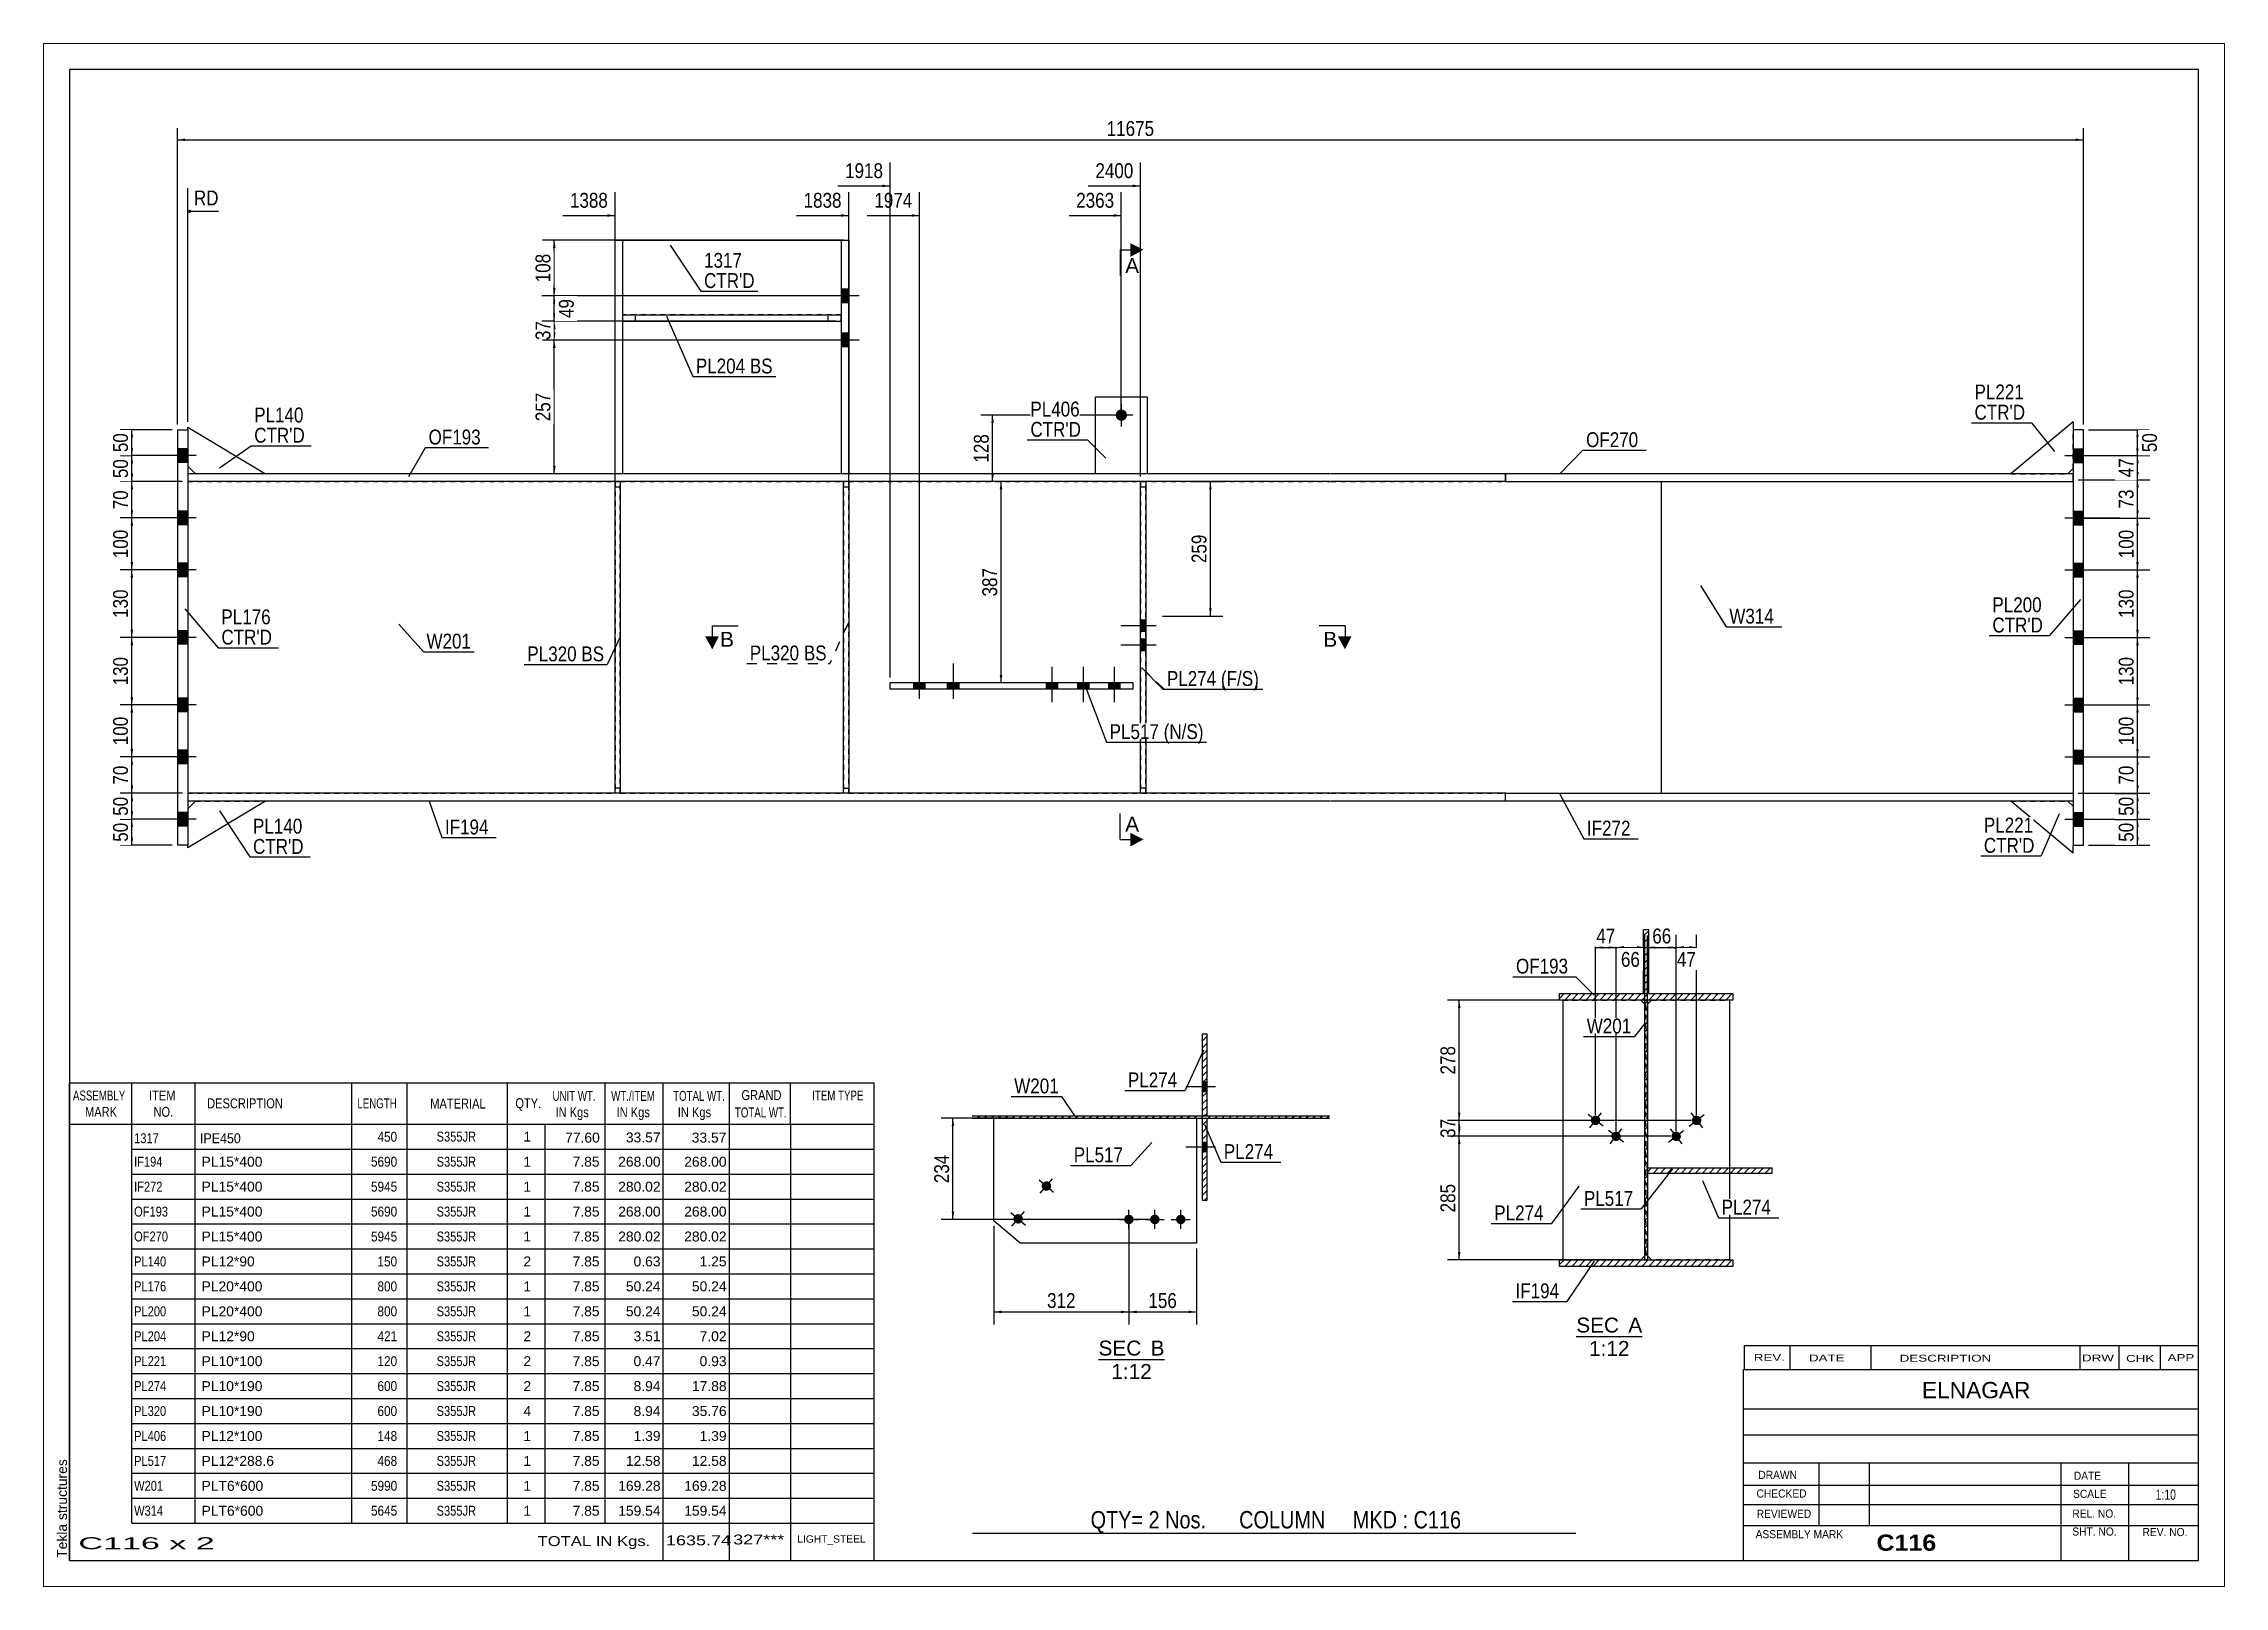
# Paper-space layout 'Layout1' of a CAD drawing. Header units: millimetres. Extents: x 0 to 420, y 0 to 297.
# The model-space entities are those that its viewports show. They can reach past a viewport. Long polylines and large blocks are cut down to what shows.
import ezdxf

# ---------------------------------------------------------------- set-up
doc = ezdxf.new("R2010")
doc.units = ezdxf.units.MM
doc.linetypes.add('DXK_LINE_DOT1', pattern=[1.8814, 0.9407, -0.9407])
doc.linetypes.add('DXK_LINE_DOT2', pattern=[3.9198, 1.9599, -1.9599])
doc.layers.add('Viewport layer', color=7, linetype='Continuous', plot=False)
doc.styles.add('Arial', font='ARIAL.TTF', dxfattribs={"height": 0.2})
doc.styles.add('Arial Bold', font='ARIALBD.TTF', dxfattribs={"height": 0.2})
doc.styles.add('Arial Narrow', font='ARIALN.TTF', dxfattribs={"height": 0.2})

# ---------------------------------------------------------------- blocks, each defined once
blk = doc.blocks.new('Unknown-623360948-1210')
at = {"color": 5, "linetype": 'Continuous'}
for p, q in [((91.24, 144.32), (-318.76, 144.32)), ((-318.76, 144.32), (-318.76, -142.68)), ((91.24, -142.68), (91.24, 144.32)), ((-318.76, -142.68), (91.24, -142.68))]:
    blk.add_line(p, q, dxfattribs=at)
at = {"color": 174, "linetype": 'Continuous', "style": 'Arial'}
blk.add_text('Tekla structures', height=1.9102, rotation=90, dxfattribs=at).set_placement((-319.26, -142.18))
blk = doc.blocks.new('Unknown-623360948-12 - 2321')
at = {"color": 1, "linetype": 'Continuous'}
blk.add_line((-28.58, -99.56), (-15.89, -99.56), dxfattribs=at)
at = {"color": 0, "linetype": 'Continuous'}
blk.add_wipeout([(-20.36, -98.81), (-20.36, -95.81), (-28.58, -95.81), (-28.58, -98.81)], dxfattribs=at)
blk.add_wipeout([(-15.89, -98.81), (-15.89, -95.81), (-18.56, -95.81), (-18.56, -98.81)], dxfattribs=at)
blk.add_wipeout([(-18.34, -103.31), (-18.34, -100.31), (-26.12, -100.31), (-26.12, -103.31)], dxfattribs=at)
at = {"color": 136, "linetype": 'Continuous', "style": 'Arial'}
for s, height, p in [('SEC', 2.865, (-28.58, -98.81)), ('A', 2.87, (-18.56, -98.81)), ('1:12', 2.865, (-26.12, -103.31))]:
    blk.add_text(s, height=height, dxfattribs=at).set_placement(p)
blk = doc.blocks.new('Unknown-623360948-13 - 2511')
at = {"color": 1, "linetype": 'Continuous'}
blk.add_line((-120.59, -103.99), (-107.9, -103.99), dxfattribs=at)
at = {"color": 0, "linetype": 'Continuous'}
blk.add_wipeout([(-112.36, -103.24), (-112.36, -100.24), (-120.59, -100.24), (-120.59, -103.24)], dxfattribs=at)
blk.add_wipeout([(-107.9, -103.24), (-107.9, -100.24), (-110.56, -100.24), (-110.56, -103.24)], dxfattribs=at)
blk.add_wipeout([(-110.35, -107.74), (-110.35, -104.74), (-118.13, -104.74), (-118.13, -107.74)], dxfattribs=at)
at = {"color": 136, "linetype": 'Continuous', "style": 'Arial'}
for s, height, p in [('SEC', 2.865, (-120.59, -103.24)), ('B', 2.87, (-110.56, -103.24)), ('1:12', 2.865, (-118.13, -107.74))]:
    blk.add_text(s, height=height, dxfattribs=at).set_placement(p)
blk = doc.blocks.new('Part-623360948-1312 - 1231')
at = {"color": 2, "linetype": 'Continuous'}
for p, q in [((-42.2, 3.5), (-42.2, 5)), ((-42.2, 5), (21.4, 5)), ((21.5, 5), (67.1, 5)), ((67.1, 5), (67.1, 3.5)), ((21.4, 3.5), (-42.2, 3.5)), ((67.1, 3.5), (21.5, 3.5))]:
    blk.add_line(p, q, dxfattribs=at)
blk = doc.blocks.new('Part-623360948-1263 - 1231')
at = {"color": 7, "linetype": 'DXK_LINE_DOT1'}
for p, q in [((-168.7, 65), (-169.7, 65)), ((-169.7, 65), (-169.7, 5)), ((-169.7, 64), (-168.7, 64)), ((-168.7, 5), (-168.7, 65)), ((-169.7, 6), (-168.7, 6)), ((-168.7, 5), (-169.7, 5))]:
    blk.add_line(p, q, dxfattribs=at)
blk = doc.blocks.new('Bolt-623360948-1239 - 1231')
at = {"linetype": 'Continuous'}
for points in [[(-170.16, 102.05), (-170.16, 99.45), (-168.7, 99.45), (-168.7, 102.05)], [(-170.16, 93.55), (-170.16, 90.95), (-168.7, 90.95), (-168.7, 93.55)]]:
    blk.add_hatch(color=3, dxfattribs=at).paths.add_polyline_path(points)
at = {"color": 3, "linetype": 'Continuous'}
for p, q in [((-168.7, 102.05), (-170.16, 102.05)), ((-166.7, 100.75), (-174.2, 100.75)), ((-168.7, 99.45), (-170.16, 99.45)), ((-168.7, 93.55), (-170.16, 93.55)), ((-166.7, 92.25), (-174.2, 92.25)), ((-168.7, 90.95), (-170.16, 90.95))]:
    blk.add_line(p, q, dxfattribs=at)
blk = doc.blocks.new('Bolt-623360948-1537 - 1231')
at = {"linetype": 'Continuous'}
for points in [[(-298, 71.3), (-298, 68.7), (-296, 68.7), (-296, 71.3)], [(-298, 71.3), (-298, 68.7), (-296, 68.7), (-296, 71.3)], [(-298, 59.3), (-298, 56.7), (-296, 56.7), (-296, 59.3)], [(-298, 59.3), (-298, 56.7), (-296, 56.7), (-296, 59.3)], [(-298, 49.3), (-298, 46.7), (-296, 46.7), (-296, 49.3)], [(-298, 49.3), (-298, 46.7), (-296, 46.7), (-296, 49.3)], [(-298, 36.3), (-298, 33.7), (-296, 33.7), (-296, 36.3)], [(-298, 36.3), (-298, 33.7), (-296, 33.7), (-296, 36.3)], [(-298, 23.3), (-298, 20.7), (-296, 20.7), (-296, 23.3)], [(-298, 23.3), (-298, 20.7), (-296, 20.7), (-296, 23.3)], [(-298, 13.3), (-298, 10.7), (-296, 10.7), (-296, 13.3)], [(-298, 13.3), (-298, 10.7), (-296, 10.7), (-296, 13.3)], [(-298, 1.3), (-298, -1.3), (-296, -1.3), (-296, 1.3)], [(-298, 1.3), (-298, -1.3), (-296, -1.3), (-296, 1.3)]]:
    blk.add_hatch(color=3, dxfattribs=at).paths.add_polyline_path(points)
at = {"color": 3, "linetype": 'Continuous'}
for p, q in [((-294.41, 70), (-305, 70)), ((-294.41, 70), (-305, 70)), ((-296, 71.3), (-298, 71.3)), ((-296, 71.3), (-298, 71.3)), ((-296, 68.7), (-298, 68.7)), ((-296, 68.7), (-298, 68.7)), ((-296, 59.3), (-298, 59.3)), ((-296, 59.3), (-298, 59.3)), ((-294.41, 58), (-305, 58)), ((-294.41, 58), (-305, 58)), ((-296, 56.7), (-298, 56.7)), ((-296, 56.7), (-298, 56.7)), ((-294.41, 48), (-305, 48)), ((-294.41, 48), (-305, 48)), ((-296, 49.3), (-298, 49.3)), ((-296, 49.3), (-298, 49.3)), ((-296, 46.7), (-298, 46.7)), ((-296, 46.7), (-298, 46.7)), ((-294.41, 35), (-305, 35)), ((-294.41, 35), (-305, 35)), ((-296, 36.3), (-298, 36.3)), ((-296, 36.3), (-298, 36.3)), ((-296, 33.7), (-298, 33.7)), ((-296, 33.7), (-298, 33.7)), ((-294.41, 22), (-305, 22)), ((-294.41, 22), (-305, 22)), ((-296, 23.3), (-298, 23.3)), ((-296, 23.3), (-298, 23.3)), ((-296, 20.7), (-298, 20.7)), ((-296, 20.7), (-298, 20.7)), ((-296, 13.3), (-298, 13.3)), ((-296, 13.3), (-298, 13.3)), ((-294.41, 12), (-305, 12)), ((-294.41, 12), (-305, 12)), ((-296, 10.7), (-298, 10.7)), ((-296, 10.7), (-298, 10.7)), ((-296, 1.3), (-298, 1.3)), ((-296, 1.3), (-298, 1.3)), ((-294.41, 0), (-305, 0)), ((-294.41, 0), (-305, 0)), ((-296, -1.3), (-298, -1.3)), ((-296, -1.3), (-298, -1.3))]:
    blk.add_line(p, q, dxfattribs=at)
blk = doc.blocks.new('Part-623360948-1285 - 1231')
at = {"color": 2, "linetype": 'Continuous'}
for p, q in [((-213.7, 5), (-213.7, 65)), ((-212.7, 65), (-212.7, 5))]:
    blk.add_line(p, q, dxfattribs=at)
at = {"color": 7, "linetype": 'DXK_LINE_DOT1'}
for p, q in [((-213.7, 65), (-212.7, 65)), ((-213.7, 64), (-212.7, 64)), ((-212.7, 6), (-213.7, 6)), ((-212.7, 5), (-213.7, 5))]:
    blk.add_line(p, q, dxfattribs=at)
blk = doc.blocks.new('Bolt-623360948-4975 - 1231')
at = {"linetype": 'Continuous'}
blk.add_hatch(color=3, dxfattribs=at).paths.add_polyline_path([(-116.2, 76.7, -1), (-116.2, 78.9, -1)])
at = {"color": 3, "linetype": 'Continuous'}
for p, q in [((-116.2, 80), (-116.2, 75.6)), ((-114, 77.8), (-118.4, 77.8))]:
    blk.add_line(p, q, dxfattribs=at)
blk = doc.blocks.new('Bolt-623360948-1240 - 1231')
at = {"linetype": 'Continuous'}
for points in [[(-170.16, 102.05), (-170.16, 99.45), (-168.7, 99.45), (-168.7, 102.05)], [(-170.16, 93.55), (-170.16, 90.95), (-168.7, 90.95), (-168.7, 93.55)]]:
    blk.add_hatch(color=3, dxfattribs=at).paths.add_polyline_path(points)
at = {"color": 3, "linetype": 'Continuous'}
for p, q in [((-168.7, 102.05), (-170.16, 102.05)), ((-166.7, 100.75), (-174.2, 100.75)), ((-168.7, 99.45), (-170.16, 99.45)), ((-168.7, 93.55), (-170.16, 93.55)), ((-166.7, 92.25), (-174.2, 92.25)), ((-168.7, 90.95), (-170.16, 90.95))]:
    blk.add_line(p, q, dxfattribs=at)
blk = doc.blocks.new('Part-623360948-4972 - 1231')
at = {"color": 2, "linetype": 'Continuous'}
for p, q in [((-121.2, 66.5), (-121.2, 81.3)), ((-121.2, 81.3), (-111.2, 81.3)), ((-111.2, 81.3), (-111.2, 66.5))]:
    blk.add_line(p, q, dxfattribs=at)
at = {"color": 7, "linetype": 'DXK_LINE_DOT1'}
blk.add_line((-111.2, 66.5), (-121.2, 66.5), dxfattribs=at)
blk = doc.blocks.new('Part-623360948-1290 - 1231')
at = {"color": 7, "linetype": 'DXK_LINE_DOT1'}
for p, q in [((-213.7, 65), (-213.7, 5)), ((-212.7, 5), (-212.7, 65))]:
    blk.add_line(p, q, dxfattribs=at)
blk = doc.blocks.new('Part-623360948-1334 - 1231')
at = {"color": 2, "linetype": 'Continuous'}
for p, q in [((-296, 5), (-296, 3.5)), ((-247.4, 5), (-296, 5)), ((-75.9, 5), (-247.3, 5)), ((-42.2, 5), (-75.8, 5)), ((-42.2, 3.5), (-42.2, 5)), ((-247.4, 3.5), (-296, 3.5)), ((-75.9, 3.5), (-247.3, 3.5)), ((-42.2, 3.5), (-75.8, 3.5))]:
    blk.add_line(p, q, dxfattribs=at)
blk = doc.blocks.new('Part-623360948-1356 - 1231')
at = {"color": 2, "linetype": 'Continuous'}
blk.add_line((-12.2, 65), (-12.2, 5), dxfattribs=at)
at = {"color": 7, "linetype": 'DXK_LINE_DOT1'}
for p, q in [((-12.2, 65), (21.4, 65)), ((21.5, 65), (67.1, 65)), ((67.1, 65), (67.1, 5)), ((-12.2, 5), (21.4, 5)), ((21.5, 5), (67.1, 5))]:
    blk.add_line(p, q, dxfattribs=at)
blk = doc.blocks.new('Part-623360948-1502 - 1231')
at = {"color": 2, "linetype": 'Continuous'}
for p, q in [((-169.7, 5), (-169.7, 65)), ((-168.7, 65), (-168.7, 5))]:
    blk.add_line(p, q, dxfattribs=at)
blk = doc.blocks.new('Part-623360948-1378 - 1231')
at = {"color": 2, "linetype": 'Continuous'}
for p, q in [((-42.2, 66.5), (-42.2, 65)), ((21.4, 66.5), (-42.2, 66.5)), ((-42.2, 65), (21.4, 65)), ((67.1, 66.5), (21.5, 66.5)), ((21.5, 65), (67.1, 65)), ((67.1, 65), (67.1, 66.5))]:
    blk.add_line(p, q, dxfattribs=at)
blk = doc.blocks.new('Part-623360948-1400 - 1231')
at = {"color": 2, "linetype": 'Continuous'}
for p, q in [((-296, 66.5), (-296, 65)), ((-247.4, 66.5), (-296, 66.5)), ((-247.4, 65), (-296, 65)), ((-75.9, 66.5), (-247.3, 66.5)), ((-75.9, 65), (-247.3, 65)), ((-42.2, 66.5), (-75.8, 66.5)), ((-42.2, 65), (-75.8, 65)), ((-42.2, 65), (-42.2, 66.5))]:
    blk.add_line(p, q, dxfattribs=at)
blk = doc.blocks.new('Part-623360948-1422 - 1231')
at = {"color": 7, "linetype": 'DXK_LINE_DOT1'}
for p, q in [((-170.16, 97.1), (-212.24, 97.1)), ((-212.24, 97.1), (-212.24, 95.9)), ((-209.74, 95.9), (-209.74, 97.1)), ((-172.66, 95.9), (-172.66, 97.1)), ((-170.16, 95.9), (-170.16, 97.1)), ((-212.24, 95.9), (-170.16, 95.9))]:
    blk.add_line(p, q, dxfattribs=at)
blk = doc.blocks.new('Part-623360948-1444 - 1231')
at = {"color": 2, "linetype": 'Continuous'}
for p, q in [((-212.24, 97.1), (-170.16, 97.1)), ((-212.24, 95.9), (-170.16, 95.9))]:
    blk.add_line(p, q, dxfattribs=at)
blk = doc.blocks.new('Part-623360948-1604 - 1231')
at = {"color": 2, "linetype": 'Continuous'}
for p, q in [((-112.5, 5), (-112.5, 65)), ((-111.5, 65), (-111.5, 5))]:
    blk.add_line(p, q, dxfattribs=at)
at = {"color": 7, "linetype": 'DXK_LINE_DOT1'}
for p, q in [((-112.5, 64), (-111.5, 64)), ((-111.5, 6), (-112.5, 6))]:
    blk.add_line(p, q, dxfattribs=at)
blk = doc.blocks.new('Part-623360948-1497 - 1231')
at = {"color": 2, "linetype": 'Continuous'}
for p, q in [((-298, 75), (-296, 75)), ((-298, 75), (-298, -5)), ((-296, 75), (-296, -5)), ((-296, -5), (-298, -5))]:
    blk.add_line(p, q, dxfattribs=at)
blk = doc.blocks.new('Bolt-623360948-1734 - 1231')
at = {"linetype": 'Continuous'}
for points in [[(-156.17, 25.06), (-153.97, 25.06), (-153.97, 26.26), (-156.17, 26.26)], [(-149.65, 25.06), (-147.45, 25.06), (-147.45, 26.26), (-149.65, 26.26)]]:
    blk.add_hatch(color=3, dxfattribs=at).paths.add_polyline_path(points)
at = {"color": 3, "linetype": 'Continuous'}
for p, q in [((-155.07, 23.16), (-155.07, 29.96)), ((-148.55, 23.16), (-148.55, 29.96)), ((-156.17, 25.06), (-156.17, 26.26)), ((-153.97, 25.06), (-153.97, 26.26)), ((-149.65, 25.06), (-149.65, 26.26)), ((-147.45, 25.06), (-147.45, 26.26))]:
    blk.add_line(p, q, dxfattribs=at)
blk = doc.blocks.new('Part-623360948-1531 - 1231')
at = {"color": 2, "linetype": 'Continuous'}
for p, q in [((-281, 3.5), (-296, -5.5)), ((-294.5, 3.5), (-296, 2)), ((-296, -5.5), (-296, -5))]:
    blk.add_line(p, q, dxfattribs=at)
at = {"color": 7, "linetype": 'DXK_LINE_DOT1'}
for p, q in [((-296, 2), (-296, -5)), ((-294.5, 3.5), (-281, 3.5))]:
    blk.add_line(p, q, dxfattribs=at)
blk = doc.blocks.new('Part-623360948-1536 - 1231')
at = {"color": 2, "linetype": 'Continuous'}
for p, q in [((-296, 75), (-296, 75.5)), ((-296, 75.5), (-281, 66.5)), ((-296, 68), (-294.5, 66.5))]:
    blk.add_line(p, q, dxfattribs=at)
at = {"color": 7, "linetype": 'DXK_LINE_DOT1'}
for p, q in [((-296, 75), (-296, 68)), ((-281, 66.5), (-294.5, 66.5))]:
    blk.add_line(p, q, dxfattribs=at)
blk = doc.blocks.new('Part-623360948-1728 - 1231')
at = {"color": 7, "linetype": 'DXK_LINE_DOT1'}
for p, q in [((-112.5, 65), (-112.5, 5)), ((-111.5, 5), (-111.5, 65))]:
    blk.add_line(p, q, dxfattribs=at)
blk = doc.blocks.new('Part-623360948-1553 - 1231')
at = {"color": 7, "linetype": 'DXK_LINE_DOT1'}
for p, q in [((-296, 65), (-296, 5)), ((-296, 65), (-247.4, 65)), ((-247.3, 65), (-213.7, 65)), ((-212.7, 65), (-169.7, 65)), ((-168.7, 65), (-75.9, 65)), ((-75.8, 65), (-12.2, 65)), ((-296, 5), (-247.4, 5)), ((-247.3, 5), (-213.7, 5)), ((-212.7, 5), (-169.7, 5)), ((-168.7, 5), (-75.9, 5)), ((-75.8, 5), (-12.2, 5))]:
    blk.add_line(p, q, dxfattribs=at)
at = {"color": 2, "linetype": 'Continuous'}
blk.add_line((-12.2, 65), (-12.2, 5), dxfattribs=at)
blk = doc.blocks.new('Part-623360948-1582 - 1231')
at = {"color": 2, "linetype": 'Continuous'}
for p, q in [((-213.7, 66.5), (-213.7, 111.5)), ((-213.7, 111.5), (-168.7, 111.5)), ((-212.24, 111.5), (-212.24, 66.5)), ((-170.16, 111.5), (-170.16, 66.5)), ((-168.7, 111.5), (-168.7, 66.5))]:
    blk.add_line(p, q, dxfattribs=at)
at = {"color": 7, "linetype": 'DXK_LINE_DOT1'}
blk.add_line((-168.7, 66.5), (-213.7, 66.5), dxfattribs=at)
blk = doc.blocks.new('Part-623360948-1662 - 1231')
at = {"color": 2, "linetype": 'Continuous'}
for p, q in [((69.1, 75), (67.1, 75)), ((67.1, 75), (67.1, -5)), ((69.1, -5), (69.1, 75)), ((67.1, -5), (69.1, -5))]:
    blk.add_line(p, q, dxfattribs=at)
blk = doc.blocks.new('Part-623360948-1684 - 1231')
at = {"color": 2, "linetype": 'Continuous'}
for p, q in [((-160.71, 25.06), (-160.71, 26.26)), ((-113.89, 26.26), (-160.71, 26.26)), ((-154.65, 25.06), (-154.65, 26.26)), ((-113.89, 25.06), (-113.89, 26.26)), ((-113.89, 25.06), (-160.71, 25.06))]:
    blk.add_line(p, q, dxfattribs=at)
blk = doc.blocks.new('Bolt-623360948-1687 - 1231')
at = {"linetype": 'Continuous'}
for points in [[(69.1, 68.7), (69.1, 71.3), (67.1, 71.3), (67.1, 68.7)], [(69.1, 68.7), (69.1, 71.3), (67.1, 71.3), (67.1, 68.7)], [(69.1, 56.7), (69.1, 59.3), (67.1, 59.3), (67.1, 56.7)], [(69.1, 56.7), (69.1, 59.3), (67.1, 59.3), (67.1, 56.7)], [(69.1, 46.7), (69.1, 49.3), (67.1, 49.3), (67.1, 46.7)], [(69.1, 46.7), (69.1, 49.3), (67.1, 49.3), (67.1, 46.7)], [(69.1, 33.7), (69.1, 36.3), (67.1, 36.3), (67.1, 33.7)], [(69.1, 33.7), (69.1, 36.3), (67.1, 36.3), (67.1, 33.7)], [(69.1, 20.7), (69.1, 23.3), (67.1, 23.3), (67.1, 20.7)], [(69.1, 20.7), (69.1, 23.3), (67.1, 23.3), (67.1, 20.7)], [(69.1, 10.7), (69.1, 13.3), (67.1, 13.3), (67.1, 10.7)], [(69.1, 10.7), (69.1, 13.3), (67.1, 13.3), (67.1, 10.7)], [(69.1, -1.3), (69.1, 1.3), (67.1, 1.3), (67.1, -1.3)], [(69.1, -1.3), (69.1, 1.3), (67.1, 1.3), (67.1, -1.3)]]:
    blk.add_hatch(color=3, dxfattribs=at).paths.add_polyline_path(points)
at = {"color": 3, "linetype": 'Continuous'}
for p, q in [((65.51, 70), (76.1, 70)), ((65.51, 70), (76.1, 70)), ((67.1, 71.3), (69.1, 71.3)), ((67.1, 71.3), (69.1, 71.3)), ((67.1, 68.7), (69.1, 68.7)), ((67.1, 68.7), (69.1, 68.7)), ((67.1, 59.3), (69.1, 59.3)), ((67.1, 59.3), (69.1, 59.3)), ((65.51, 58), (76.1, 58)), ((65.51, 58), (76.1, 58)), ((67.1, 56.7), (69.1, 56.7)), ((67.1, 56.7), (69.1, 56.7)), ((65.51, 48), (76.1, 48)), ((65.51, 48), (76.1, 48)), ((67.1, 49.3), (69.1, 49.3)), ((67.1, 49.3), (69.1, 49.3)), ((67.1, 46.7), (69.1, 46.7)), ((67.1, 46.7), (69.1, 46.7)), ((65.51, 35), (76.1, 35)), ((65.51, 35), (76.1, 35)), ((67.1, 36.3), (69.1, 36.3)), ((67.1, 36.3), (69.1, 36.3)), ((67.1, 33.7), (69.1, 33.7)), ((67.1, 33.7), (69.1, 33.7)), ((65.51, 22), (76.1, 22)), ((65.51, 22), (76.1, 22)), ((67.1, 23.3), (69.1, 23.3)), ((67.1, 23.3), (69.1, 23.3)), ((67.1, 20.7), (69.1, 20.7)), ((67.1, 20.7), (69.1, 20.7)), ((67.1, 13.3), (69.1, 13.3)), ((67.1, 13.3), (69.1, 13.3)), ((65.51, 12), (76.1, 12)), ((65.51, 12), (76.1, 12)), ((67.1, 10.7), (69.1, 10.7)), ((67.1, 10.7), (69.1, 10.7)), ((65.51, 0), (76.1, 0)), ((65.51, 0), (76.1, 0)), ((67.1, 1.3), (69.1, 1.3)), ((67.1, 1.3), (69.1, 1.3)), ((67.1, -1.3), (69.1, -1.3)), ((67.1, -1.3), (69.1, -1.3))]:
    blk.add_line(p, q, dxfattribs=at)
blk = doc.blocks.new('Bolt-623360948-1688 - 1231')
at = {"linetype": 'Continuous'}
for points in [[(-130.6, 25.06), (-128.4, 25.06), (-128.4, 26.26), (-130.6, 26.26)], [(-124.6, 25.06), (-122.4, 25.06), (-122.4, 26.26), (-124.6, 26.26)], [(-118.6, 25.06), (-116.4, 25.06), (-116.4, 26.26), (-118.6, 26.26)]]:
    blk.add_hatch(color=3, dxfattribs=at).paths.add_polyline_path(points)
at = {"color": 3, "linetype": 'Continuous'}
for p, q in [((-130.6, 25.06), (-130.6, 26.26)), ((-129.5, 22.56), (-129.5, 29.36)), ((-128.4, 25.06), (-128.4, 26.26)), ((-124.6, 25.06), (-124.6, 26.26)), ((-123.5, 22.56), (-123.5, 29.36)), ((-122.4, 25.06), (-122.4, 26.26)), ((-118.6, 25.06), (-118.6, 26.26)), ((-117.5, 22.56), (-117.5, 29.36)), ((-116.4, 25.06), (-116.4, 26.26))]:
    blk.add_line(p, q, dxfattribs=at)
blk = doc.blocks.new('Part-623360948-1718 - 1231')
at = {"color": 2, "linetype": 'Continuous'}
for p, q in [((67.1, 76.5), (55.1, 66.5)), ((67.1, 76.5), (67.1, 75)), ((66.1, 66.5), (67.1, 67.5))]:
    blk.add_line(p, q, dxfattribs=at)
at = {"color": 7, "linetype": 'DXK_LINE_DOT1'}
for p, q in [((67.1, 67.5), (67.1, 75)), ((55.1, 66.5), (66.1, 66.5))]:
    blk.add_line(p, q, dxfattribs=at)
blk = doc.blocks.new('Part-623360948-1723 - 1231')
at = {"color": 2, "linetype": 'Continuous'}
for p, q in [((67.1, -6.5), (55.1, 3.5)), ((66.1, 3.5), (67.1, 2.5)), ((67.1, -6.5), (67.1, -5))]:
    blk.add_line(p, q, dxfattribs=at)
at = {"color": 7, "linetype": 'DXK_LINE_DOT1'}
for p, q in [((55.1, 3.5), (66.1, 3.5)), ((67.1, 2.5), (67.1, -5))]:
    blk.add_line(p, q, dxfattribs=at)
blk = doc.blocks.new('Bolt-623360948-4973 - 1231')
at = {"linetype": 'Continuous'}
for points in [[(-112.5, 38.32), (-112.5, 36.12), (-111.5, 36.12), (-111.5, 38.32)], [(-112.5, 34.64), (-112.5, 32.44), (-111.5, 32.44), (-111.5, 34.64)]]:
    blk.add_hatch(color=3, dxfattribs=at).paths.add_polyline_path(points)
at = {"color": 3, "linetype": 'Continuous'}
for p, q in [((-111.5, 38.32), (-112.5, 38.32)), ((-109.5, 37.22), (-116.3, 37.22)), ((-111.5, 36.12), (-112.5, 36.12)), ((-111.5, 34.64), (-112.5, 34.64)), ((-109.5, 33.54), (-116.3, 33.54)), ((-111.5, 32.44), (-112.5, 32.44))]:
    blk.add_line(p, q, dxfattribs=at)
blk = doc.blocks.new('Bolt-623360948-4974 - 1231')
at = {"color": 3, "linetype": 'DXK_LINE_DOT2'}
for p, q in [((-111.5, 38.32), (-112.5, 38.32)), ((-109.5, 37.22), (-116.3, 37.22)), ((-111.5, 36.12), (-112.5, 36.12)), ((-111.5, 34.64), (-112.5, 34.64)), ((-109.5, 33.54), (-116.3, 33.54)), ((-111.5, 32.44), (-112.5, 32.44))]:
    blk.add_line(p, q, dxfattribs=at)
blk = doc.blocks.new('Part-623360948-2427 - 2321')
at = {"linetype": 'Continuous'}
h = blk.add_hatch(dxfattribs=at)
h.set_pattern_fill('', scale=0.3, style=0, pattern_type=0)
h.set_pattern_definition([(45, (-14.8813, -84.824), (-0.67352, 0.67352), [])])
h.paths.add_polyline_path([(-15.38, -84.82), (-14.88, -84.82), (-14.88, -34.82), (-15.38, -34.82)])
at = {"color": 2, "linetype": 'Continuous'}
for p, q in [((-15.38, -84.82), (-15.38, -34.82)), ((-15.38, -34.82), (-14.88, -34.82)), ((-14.88, -34.82), (-14.88, -84.82)), ((-14.88, -84.82), (-15.38, -84.82))]:
    blk.add_line(p, q, dxfattribs=at)
blk = doc.blocks.new('Part-623360948-2363 - 2321')
at = {"linetype": 'Continuous'}
h = blk.add_hatch(dxfattribs=at)
h.set_pattern_fill('', scale=0.3, style=0, pattern_type=0)
h.set_pattern_definition([(45, (9.1721, -68.1098), (-0.67352, 0.67352), [])])
h.paths.add_polyline_path([(-14.88, -68.11), (9.17, -68.11), (9.17, -67.11), (-14.88, -67.11)])
at = {"color": 7, "linetype": 'DXK_LINE_DOT1'}
for p, q in [((-14.88, -68.11), (-14.88, -67.11)), ((-14.88, -67.11), (9.17, -67.11)), ((9.17, -68.11), (9.17, -67.11)), ((-14.88, -68.11), (9.17, -68.11))]:
    blk.add_line(p, q, dxfattribs=at)
at = {"color": 2, "linetype": 'Continuous'}
for p, q in [((-14.88, -67.11), (9.17, -67.11)), ((-14.88, -68.11), (-14.88, -67.11)), ((9.17, -68.11), (9.17, -67.11)), ((-14.88, -68.11), (9.17, -68.11))]:
    blk.add_line(p, q, dxfattribs=at)
blk = doc.blocks.new('Part-623360948-2335 - 2321')
at = {"linetype": 'Continuous'}
h = blk.add_hatch(dxfattribs=at)
h.set_pattern_fill('', scale=0.3, style=0, pattern_type=0)
h.set_pattern_definition([(45, (1.5354, -86.074), (-0.67352, 0.67352), [])])
h.paths.add_polyline_path([(-31.8, -86.07), (1.54, -86.07), (1.54, -84.82), (-31.8, -84.82)])
at = {"color": 2, "linetype": 'Continuous'}
for p, q in [((-31.8, -86.07), (-31.8, -84.82)), ((-31.8, -84.82), (1.54, -84.82)), ((1.54, -86.07), (-31.8, -86.07)), ((1.54, -84.82), (1.54, -86.07))]:
    blk.add_line(p, q, dxfattribs=at)
blk = doc.blocks.new('Part-623360948-2341 - 2321')
at = {"linetype": 'Continuous'}
h = blk.add_hatch(dxfattribs=at)
h.set_pattern_fill('', scale=0.3, style=0, pattern_type=0)
h.set_pattern_definition([(45, (1.5354, -34.824), (-0.67352, 0.67352), [])])
h.paths.add_polyline_path([(-31.8, -34.82), (1.54, -34.82), (1.54, -33.57), (-31.8, -33.57)])
at = {"color": 2, "linetype": 'Continuous'}
for p, q in [((-31.8, -34.82), (-31.8, -33.57)), ((-31.8, -33.57), (1.54, -33.57)), ((1.54, -33.57), (1.54, -34.82)), ((1.54, -34.82), (-31.8, -34.82))]:
    blk.add_line(p, q, dxfattribs=at)
blk = doc.blocks.new('Part-623360948-2416 - 2321')
at = {"color": 7, "linetype": 'DXK_LINE_DOT1'}
for p, q in [((-14.92, -35.66), (-14.88, -35.62)), ((-14.92, -83.99), (-14.92, -35.66)), ((-14.09, -34.82), (0.91, -34.82)), ((0.91, -67.11), (0.91, -68.11)), ((-14.88, -84.03), (-14.92, -83.99)), ((0.91, -84.82), (-14.09, -84.82))]:
    blk.add_line(p, q, dxfattribs=at)
at = {"color": 2, "linetype": 'Continuous'}
for p, q in [((-14.88, -35.62), (-14.09, -34.82)), ((0.91, -34.82), (0.91, -67.11)), ((0.91, -68.11), (0.91, -84.82)), ((-14.88, -84.03), (-14.09, -84.82))]:
    blk.add_line(p, q, dxfattribs=at)
blk = doc.blocks.new('Part-623360948-2432 - 2321')
at = {"color": 2, "linetype": 'Continuous'}
for p, q in [((-31.17, -34.82), (-31.17, -84.82)), ((-16.17, -34.82), (-15.38, -35.62)), ((-15.38, -84.03), (-16.17, -84.82))]:
    blk.add_line(p, q, dxfattribs=at)
at = {"color": 7, "linetype": 'DXK_LINE_DOT1'}
for p, q in [((-31.17, -34.82), (-16.17, -34.82)), ((-15.38, -35.62), (-15.34, -35.66)), ((-15.34, -35.66), (-15.34, -83.99)), ((-15.34, -83.99), (-15.38, -84.03)), ((-31.17, -84.82), (-16.17, -84.82))]:
    blk.add_line(p, q, dxfattribs=at)
blk = doc.blocks.new('Part-623360948-4976 - 2321')
at = {"linetype": 'Continuous'}
h = blk.add_hatch(dxfattribs=at)
h.set_pattern_fill('', scale=0.3, style=0, pattern_type=0)
h.set_pattern_definition([(45, (-14.6313, -33.5737), (-0.67352, 0.67352), [])])
h.paths.add_polyline_path([(-15.63, -33.57), (-14.63, -33.57), (-14.63, -21.24), (-15.63, -21.24)])
at = {"color": 7, "linetype": 'DXK_LINE_DOT1'}
for p, q in [((-15.63, -33.57), (-15.63, -21.24)), ((-15.63, -21.24), (-14.63, -21.24)), ((-14.63, -33.57), (-14.63, -21.24)), ((-15.63, -33.57), (-14.63, -33.57))]:
    blk.add_line(p, q, dxfattribs=at)
at = {"color": 2, "linetype": 'Continuous'}
for p, q in [((-15.63, -21.24), (-14.63, -21.24)), ((-15.63, -33.57), (-15.63, -21.24)), ((-14.63, -33.57), (-14.63, -21.24)), ((-15.63, -33.57), (-14.63, -33.57))]:
    blk.add_line(p, q, dxfattribs=at)
blk = doc.blocks.new('Bolt-623360948-4977 - 2321')
at = {"linetype": 'Continuous'}
for points in [[(-5.96, -57.25, -1), (-4.83, -58.69, -1)], [(-9.9, -60.32, -1), (-8.78, -61.77, -1)]]:
    blk.add_hatch(color=3, dxfattribs=at).paths.add_polyline_path(points)
at = {"color": 3, "linetype": 'Continuous'}
for p, q in [((-6.84, -59.1), (-3.95, -56.85)), ((-6.52, -56.52), (-4.27, -59.42)), ((-10.79, -62.17), (-7.9, -59.92)), ((-10.47, -59.6), (-8.22, -62.49))]:
    blk.add_line(p, q, dxfattribs=at)
blk = doc.blocks.new('Bolt-623360948-4978 - 2321')
at = {"linetype": 'Continuous'}
for points in [[(-25.43, -58.69, -1), (-24.3, -57.25, -1)], [(-21.48, -61.77, -1), (-20.36, -60.32, -1)]]:
    blk.add_hatch(color=3, dxfattribs=at).paths.add_polyline_path(points)
at = {"color": 3, "linetype": 'Continuous'}
for p, q in [((-23.42, -59.1), (-26.31, -56.85)), ((-25.99, -59.42), (-23.74, -56.52)), ((-19.47, -62.17), (-22.37, -59.92)), ((-22.05, -62.49), (-19.79, -59.6))]:
    blk.add_line(p, q, dxfattribs=at)
blk = doc.blocks.new('Bolt-623360948-2514 - 2511')
at = {"linetype": 'Continuous'}
for points in [[(-115.67, -77.04, -1), (-113.83, -77.04, -1)], [(-110.67, -77.04, -1), (-108.83, -77.04, -1)], [(-105.67, -77.04, -1), (-103.83, -77.04, -1)]]:
    blk.add_hatch(color=3, dxfattribs=at).paths.add_polyline_path(points)
at = {"color": 3, "linetype": 'Continuous'}
for p, q in [((-114.75, -78.88), (-114.75, -75.21)), ((-109.75, -78.88), (-109.75, -75.21)), ((-104.75, -78.88), (-104.75, -75.21)), ((-116.58, -77.04), (-112.92, -77.04)), ((-111.58, -77.04), (-107.92, -77.04)), ((-106.58, -77.04), (-102.92, -77.04))]:
    blk.add_line(p, q, dxfattribs=at)
blk = doc.blocks.new('Part-623360948-2528 - 2511')
at = {"color": 2, "linetype": 'Continuous'}
for p, q in [((-140.76, -77.28), (-140.76, -57.57)), ((-101.74, -57.57), (-101.74, -81.63)), ((-135.71, -81.63), (-140.76, -77.28)), ((-101.74, -81.63), (-135.71, -81.63))]:
    blk.add_line(p, q, dxfattribs=at)
at = {"color": 7, "linetype": 'DXK_LINE_DOT1'}
blk.add_line((-140.76, -57.57), (-101.74, -57.57), dxfattribs=at)
blk = doc.blocks.new('Part-623360948-2543 - 2511')
at = {"linetype": 'Continuous'}
h = blk.add_hatch(dxfattribs=at)
h.set_pattern_fill('', scale=0.3, style=0, pattern_type=0)
h.set_pattern_definition([(45, (-100.5825, -57.5326), (-0.67352, 0.67352), [])])
h.paths.add_polyline_path([(-99.75, -57.53), (-100.58, -57.53), (-100.58, -73.37), (-99.75, -73.37)])
at = {"color": 2, "linetype": 'Continuous'}
for p, q in [((-100.58, -57.53), (-99.75, -57.53)), ((-100.58, -73.37), (-100.58, -57.53)), ((-99.75, -57.53), (-99.75, -73.37)), ((-99.75, -73.37), (-100.58, -73.37))]:
    blk.add_line(p, q, dxfattribs=at)
blk = doc.blocks.new('Part-623360948-2553 - 2511')
at = {"linetype": 'Continuous'}
h = blk.add_hatch(dxfattribs=at)
h.set_pattern_fill('', scale=0.3, style=0, pattern_type=0)
h.set_pattern_definition([(45, (-76.1013, -57.0743), (-0.673519, 0.673519), [])])
h.paths.add_polyline_path([(-76.1, -57.57), (-76.1, -57.07), (-144.94, -57.07), (-144.94, -57.57)])
at = {"color": 2, "linetype": 'Continuous'}
for p, q in [((-144.94, -57.07), (-76.1, -57.07)), ((-144.94, -57.57), (-76.1, -57.57))]:
    blk.add_line(p, q, dxfattribs=at)
blk = doc.blocks.new('Part-623360948-2559 - 2511')
at = {"linetype": 'Continuous'}
h = blk.add_hatch(dxfattribs=at)
h.set_pattern_fill('', scale=0.3, style=0, pattern_type=0)
h.set_pattern_definition([(45, (-100.5825, -41.2826), (-0.67352, 0.67352), [])])
h.paths.add_polyline_path([(-99.75, -41.28), (-100.58, -41.28), (-100.58, -57.12), (-99.75, -57.12)])
at = {"color": 2, "linetype": 'Continuous'}
for p, q in [((-100.58, -41.28), (-99.75, -41.28)), ((-100.58, -57.12), (-100.58, -41.28)), ((-99.75, -41.28), (-99.75, -57.12)), ((-99.75, -57.12), (-100.58, -57.12))]:
    blk.add_line(p, q, dxfattribs=at)
blk = doc.blocks.new('Bolt-623360948-2560 - 2511')
at = {"linetype": 'Continuous'}
for points in [[(-131.32, -70.01, -1), (-129.93, -71.21, -1)], [(-136.76, -76.33, -1), (-135.37, -77.52, -1)]]:
    blk.add_hatch(color=3, dxfattribs=at).paths.add_polyline_path(points)
at = {"color": 3, "linetype": 'Continuous'}
for p, q in [((-132.02, -69.41), (-129.24, -71.8)), ((-131.82, -72), (-129.43, -69.22)), ((-137.26, -78.32), (-134.87, -75.54)), ((-137.45, -75.73), (-134.67, -78.12))]:
    blk.add_line(p, q, dxfattribs=at)
blk = doc.blocks.new('Bolt-623360948-4981 - 2511')
at = {"linetype": 'Continuous'}
blk.add_hatch(color=3, dxfattribs=at).paths.add_polyline_path([(-99.75, -64.03), (-99.75, -62.2), (-100.58, -62.2), (-100.58, -64.03)])
at = {"color": 3, "linetype": 'Continuous'}
for p, q in [((-99.75, -62.2), (-100.58, -62.2)), ((-98.08, -63.11), (-103.75, -63.11)), ((-99.75, -64.03), (-100.58, -64.03))]:
    blk.add_line(p, q, dxfattribs=at)
blk = doc.blocks.new('Bolt-623360948-4982 - 2511')
at = {"linetype": 'Continuous'}
blk.add_hatch(color=3, dxfattribs=at).paths.add_polyline_path([(-100.58, -50.62), (-100.58, -52.45), (-99.75, -52.45), (-99.75, -50.62)])
at = {"color": 3, "linetype": 'Continuous'}
for p, q in [((-98.08, -51.53), (-103.75, -51.53)), ((-99.75, -50.62), (-100.58, -50.62)), ((-99.75, -52.45), (-100.58, -52.45))]:
    blk.add_line(p, q, dxfattribs=at)
blk = doc.blocks.new('StraightDimension-623360948-1803 - 1231')
at = {"linetype": 'Continuous'}
for points in [[(-307.02, 33.5), (-306.77, 35), (-306.52, 33.5)], [(-306.52, 23.5), (-306.77, 22), (-307.02, 23.5)]]:
    blk.add_hatch(color=7, dxfattribs=at).paths.add_polyline_path(points)
at = {"color": 7, "linetype": 'Continuous'}
for p, q in [((-297, 35), (-309.02, 35)), ((-306.77, 22), (-306.77, 35)), ((-297, 22), (-309.02, 22))]:
    blk.add_line(p, q, dxfattribs=at)
at = {"color": 0}
blk.add_wipeout([(-306.92, 31.84), (-311.12, 31.84), (-311.12, 25.16), (-306.92, 25.16)], dxfattribs=at)
at = {"color": 3, "style": 'Arial Narrow'}
blk.add_text('130', height=2.863, rotation=90.0002, dxfattribs=at).set_placement((-307.52, 25.76))
blk = doc.blocks.new('StraightDimension-623360948-1794 - 1231')
at = {"linetype": 'Continuous'}
for points in [[(-307.02, 20.5), (-306.77, 22), (-306.52, 20.5)], [(-306.52, 13.5), (-306.77, 12), (-307.02, 13.5)]]:
    blk.add_hatch(color=7, dxfattribs=at).paths.add_polyline_path(points)
at = {"color": 7, "linetype": 'Continuous'}
for p, q in [((-297, 22), (-309.02, 22)), ((-306.77, 12), (-306.77, 22)), ((-297, 12), (-309.02, 12))]:
    blk.add_line(p, q, dxfattribs=at)
at = {"color": 0}
blk.add_wipeout([(-306.92, 20.34), (-311.12, 20.34), (-311.12, 13.66), (-306.92, 13.66)], dxfattribs=at)
at = {"color": 3, "style": 'Arial Narrow'}
blk.add_text('100', height=2.863, rotation=90.0002, dxfattribs=at).set_placement((-307.52, 14.26))
blk = doc.blocks.new('StraightDimension-623360948-1987 - 1231')
at = {"linetype": 'Continuous'}
for points in [[(79.25, 20.5), (79.5, 22), (79.75, 20.5)], [(79.75, 13.51), (79.5, 12.01), (79.25, 13.51)]]:
    blk.add_hatch(color=7, dxfattribs=at).paths.add_polyline_path(points)
at = {"color": 7, "linetype": 'Continuous'}
for p, q in [((68.1, 22), (81.9, 22)), ((79.5, 12.01), (79.5, 22)), ((68.1, 12.01), (81.9, 12.01))]:
    blk.add_line(p, q, dxfattribs=at)
at = {"color": 0}
blk.add_wipeout([(79.35, 20.35), (75.15, 20.35), (75.15, 13.66), (79.35, 13.66)], dxfattribs=at)
at = {"color": 3, "style": 'Arial Narrow'}
blk.add_text('100', height=2.863, rotation=90.0002, dxfattribs=at).set_placement((78.75, 14.26))
blk = doc.blocks.new('StraightDimension-623360948-2118 - 1231')
at = {"linetype": 'Continuous'}
for points in [[(-225.66, 94.4), (-225.41, 95.9), (-225.16, 94.4)], [(-225.16, 93.75), (-225.41, 92.25), (-225.66, 93.75)]]:
    blk.add_hatch(color=7, dxfattribs=at).paths.add_polyline_path(points)
at = {"color": 7, "linetype": 'Continuous'}
for p, q in [((-171.16, 95.9), (-227.66, 95.9)), ((-225.41, 92.25), (-225.41, 95.9)), ((-166.93, 92.25), (-227.66, 92.25))]:
    blk.add_line(p, q, dxfattribs=at)
at = {"color": 0}
blk.add_wipeout([(-225.56, 96.5), (-229.76, 96.5), (-229.76, 91.65), (-225.56, 91.65)], dxfattribs=at)
at = {"color": 3, "style": 'Arial Narrow'}
blk.add_text('37', height=2.863, rotation=90.0002, dxfattribs=at).set_placement((-226.16, 92.25))
blk = doc.blocks.new('StraightDimension-623360948-1745 - 1231')
at = {"linetype": 'Continuous'}
for points in [[(-307.02, -1.5), (-306.77, 0), (-306.52, -1.5)], [(-306.52, -3.5), (-306.77, -5), (-307.02, -3.5)]]:
    blk.add_hatch(color=7, dxfattribs=at).paths.add_polyline_path(points)
at = {"color": 7, "linetype": 'Continuous'}
for p, q in [((-297, 0), (-309.02, 0)), ((-306.77, -5), (-306.77, 0)), ((-299, -5), (-309.02, -5))]:
    blk.add_line(p, q, dxfattribs=at)
at = {"color": 0}
blk.add_wipeout([(-306.92, -0.07), (-311.12, -0.07), (-311.12, -4.93), (-306.92, -4.93)], dxfattribs=at)
at = {"color": 3, "style": 'Arial Narrow'}
blk.add_text('50', height=2.863, rotation=90.0002, dxfattribs=at).set_placement((-307.52, -4.33))
blk = doc.blocks.new('StraightDimension-623360948-1823 - 1231')
at = {"linetype": 'Continuous'}
for points in [[(-307.02, 46.5), (-306.77, 48), (-306.52, 46.5)], [(-306.52, 36.5), (-306.77, 35), (-307.02, 36.5)]]:
    blk.add_hatch(color=7, dxfattribs=at).paths.add_polyline_path(points)
at = {"color": 7, "linetype": 'Continuous'}
for p, q in [((-297, 48), (-309.02, 48)), ((-306.77, 35), (-306.77, 48)), ((-297, 35), (-309.02, 35))]:
    blk.add_line(p, q, dxfattribs=at)
at = {"color": 0}
blk.add_wipeout([(-306.92, 44.84), (-311.12, 44.84), (-311.12, 38.16), (-306.92, 38.16)], dxfattribs=at)
at = {"color": 3, "style": 'Arial Narrow'}
blk.add_text('130', height=2.863, rotation=90.0002, dxfattribs=at).set_placement((-307.52, 38.76))
blk = doc.blocks.new('StraightDimension-623360948-6103 - 1231')
at = {"linetype": 'Continuous'}
blk.add_hatch(color=7, dxfattribs=at).paths.add_polyline_path([(-117.7, 116.48), (-116.2, 116.23), (-117.7, 115.98)])
at = {"color": 7, "linetype": 'Continuous'}
for p, q in [((-116.2, 78.8), (-116.2, 120.73)), ((-126.26, 116.23), (-116.2, 116.23))]:
    blk.add_line(p, q, dxfattribs=at)
at = {"color": 0}
blk.add_wipeout([(-116.97, 117.13), (-116.97, 121.33), (-125.49, 121.33), (-125.49, 117.13)], dxfattribs=at)
at = {"color": 3, "style": 'Arial Narrow'}
blk.add_text('2363', height=2.863, dxfattribs=at).set_placement((-124.89, 117.73))
blk = doc.blocks.new('StraightDimension-623360948-1787 - 1231')
at = {"linetype": 'Continuous'}
for points in [[(-307.02, 10.5), (-306.77, 12), (-306.52, 10.5)], [(-306.52, 6.5), (-306.77, 5), (-307.02, 6.5)]]:
    blk.add_hatch(color=7, dxfattribs=at).paths.add_polyline_path(points)
at = {"color": 7, "linetype": 'Continuous'}
for p, q in [((-297, 12), (-309.02, 12)), ((-306.77, 5), (-306.77, 12)), ((-297, 5), (-309.02, 5))]:
    blk.add_line(p, q, dxfattribs=at)
at = {"color": 0}
blk.add_wipeout([(-306.92, 10.93), (-311.12, 10.93), (-311.12, 6.07), (-306.92, 6.07)], dxfattribs=at)
at = {"color": 3, "style": 'Arial Narrow'}
blk.add_text('70', height=2.863, rotation=90.0002, dxfattribs=at).set_placement((-307.52, 6.67))
blk = doc.blocks.new('StraightDimension-623360948-6107 - 1231')
at = {"linetype": 'Continuous'}
blk.add_hatch(color=7, dxfattribs=at).paths.add_polyline_path([(-215.2, 116.48), (-213.7, 116.23), (-215.2, 115.98)])
at = {"color": 7, "linetype": 'Continuous'}
for p, q in [((-213.7, 61.88), (-213.7, 120.73)), ((-223.76, 116.23), (-213.7, 116.23))]:
    blk.add_line(p, q, dxfattribs=at)
at = {"color": 0, "linetype": 'Continuous'}
blk.add_wipeout([(-289.47, 117.58), (-289.47, 121.78), (-295.41, 121.78), (-295.41, 117.58)], dxfattribs=at)
at = {"color": 7, "linetype": 'Continuous'}
for p, q in [((-296, 76.5), (-296, 121.48)), ((-295.5, 117.23), (-296, 116.98)), ((-295.5, 116.73), (-296, 116.98)), ((-290.07, 116.98), (-296, 116.98))]:
    blk.add_line(p, q, dxfattribs=at)
at = {"color": 3, "linetype": 'Continuous', "style": 'Arial Narrow'}
blk.add_text('RD', height=2.863, dxfattribs=at).set_placement((-294.81, 118.18))
at = {"color": 0}
blk.add_wipeout([(-214.48, 117.13), (-214.48, 121.33), (-222.99, 121.33), (-222.99, 117.13)], dxfattribs=at)
at = {"color": 3, "style": 'Arial Narrow'}
blk.add_text('1388', height=2.863, dxfattribs=at).set_placement((-222.39, 117.73))
blk = doc.blocks.new('StraightDimension-623360948-1772 - 1231')
at = {"linetype": 'Continuous'}
for points in [[(-307.02, 3.5), (-306.77, 5), (-306.52, 3.5)], [(-306.52, 1.5), (-306.77, 0), (-307.02, 1.5)]]:
    blk.add_hatch(color=7, dxfattribs=at).paths.add_polyline_path(points)
at = {"color": 7, "linetype": 'Continuous'}
for p, q in [((-297, 5), (-309.02, 5)), ((-306.77, 0), (-306.77, 5)), ((-297, 0), (-309.02, 0))]:
    blk.add_line(p, q, dxfattribs=at)
at = {"color": 0}
blk.add_wipeout([(-306.92, 4.93), (-311.12, 4.93), (-311.12, 0.07), (-306.92, 0.07)], dxfattribs=at)
at = {"color": 3, "style": 'Arial Narrow'}
blk.add_text('50', height=2.863, rotation=90.0002, dxfattribs=at).set_placement((-307.52, 0.67))
blk = doc.blocks.new('StraightDimension-623360948-1840 - 1231')
at = {"linetype": 'Continuous'}
for points in [[(-307.02, 56.5), (-306.77, 58), (-306.52, 56.5)], [(-306.52, 49.5), (-306.77, 48), (-307.02, 49.5)]]:
    blk.add_hatch(color=7, dxfattribs=at).paths.add_polyline_path(points)
at = {"color": 7, "linetype": 'Continuous'}
for p, q in [((-297, 58), (-309.02, 58)), ((-306.77, 48), (-306.77, 58)), ((-297, 48), (-309.02, 48))]:
    blk.add_line(p, q, dxfattribs=at)
at = {"color": 0}
blk.add_wipeout([(-306.92, 56.34), (-311.12, 56.34), (-311.12, 49.66), (-306.92, 49.66)], dxfattribs=at)
at = {"color": 3, "style": 'Arial Narrow'}
blk.add_text('100', height=2.863, rotation=90.0002, dxfattribs=at).set_placement((-307.52, 50.26))
blk = doc.blocks.new('StraightDimension-623360948-1849 - 1231')
at = {"linetype": 'Continuous'}
for points in [[(-307.02, 63.5), (-306.77, 65), (-306.52, 63.5)], [(-306.52, 59.5), (-306.77, 58), (-307.02, 59.5)]]:
    blk.add_hatch(color=7, dxfattribs=at).paths.add_polyline_path(points)
at = {"color": 7, "linetype": 'Continuous'}
for p, q in [((-297, 65), (-309.02, 65)), ((-306.77, 58), (-306.77, 65)), ((-297, 58), (-309.02, 58))]:
    blk.add_line(p, q, dxfattribs=at)
at = {"color": 0}
blk.add_wipeout([(-306.92, 63.93), (-311.12, 63.93), (-311.12, 59.07), (-306.92, 59.07)], dxfattribs=at)
at = {"color": 3, "style": 'Arial Narrow'}
blk.add_text('70', height=2.863, rotation=90.0002, dxfattribs=at).set_placement((-307.52, 59.67))
blk = doc.blocks.new('StraightDimension-623360948-1856 - 1231')
at = {"linetype": 'Continuous'}
for points in [[(-307.02, 68.5), (-306.77, 70), (-306.52, 68.5)], [(-306.52, 66.5), (-306.77, 65), (-307.02, 66.5)]]:
    blk.add_hatch(color=7, dxfattribs=at).paths.add_polyline_path(points)
at = {"color": 7, "linetype": 'Continuous'}
for p, q in [((-297, 70), (-309.02, 70)), ((-306.77, 65), (-306.77, 70)), ((-297, 65), (-309.02, 65))]:
    blk.add_line(p, q, dxfattribs=at)
at = {"color": 0}
blk.add_wipeout([(-306.92, 69.93), (-311.12, 69.93), (-311.12, 65.07), (-306.92, 65.07)], dxfattribs=at)
at = {"color": 3, "style": 'Arial Narrow'}
blk.add_text('50', height=2.863, rotation=90.0002, dxfattribs=at).set_placement((-307.52, 65.67))
blk = doc.blocks.new('StraightDimension-623360948-1872 - 1231')
at = {"linetype": 'Continuous'}
for points in [[(-307.02, 73.5), (-306.77, 75), (-306.52, 73.5)], [(-306.52, 71.5), (-306.77, 70), (-307.02, 71.5)]]:
    blk.add_hatch(color=7, dxfattribs=at).paths.add_polyline_path(points)
at = {"color": 7, "linetype": 'Continuous'}
for p, q in [((-299, 75), (-309.02, 75)), ((-306.77, 70), (-306.77, 75)), ((-297, 70), (-309.02, 70))]:
    blk.add_line(p, q, dxfattribs=at)
at = {"color": 0}
blk.add_wipeout([(-306.92, 74.93), (-311.12, 74.93), (-311.12, 70.07), (-306.92, 70.07)], dxfattribs=at)
at = {"color": 3, "style": 'Arial Narrow'}
blk.add_text('50', height=2.863, rotation=90.0002, dxfattribs=at).set_placement((-307.52, 70.67))
blk = doc.blocks.new('StraightDimension-623360948-1900 - 1231')
at = {"linetype": 'Continuous'}
for points in [[(-139.62, 63.5), (-139.37, 65), (-139.12, 63.5)], [(-139.12, 27.76), (-139.37, 26.26), (-139.62, 27.76)]]:
    blk.add_hatch(color=7, dxfattribs=at).paths.add_polyline_path(points)
at = {"color": 7, "linetype": 'Continuous'}
for p, q in [((-138.07, 65), (-141.62, 65)), ((-139.37, 26.26), (-139.37, 65)), ((-138.07, 26.26), (-141.62, 26.26))]:
    blk.add_line(p, q, dxfattribs=at)
at = {"color": 0}
blk.add_wipeout([(-139.52, 48.97), (-143.72, 48.97), (-143.72, 42.29), (-139.52, 42.29)], dxfattribs=at)
at = {"color": 3, "style": 'Arial Narrow'}
blk.add_text('387', height=2.863, rotation=90.0002, dxfattribs=at).set_placement((-140.12, 42.89))
blk = doc.blocks.new('StraightDimension-623360948-1915 - 1231')
at = {"linetype": 'Continuous'}
for points in [[(-99.3, 63.5), (-99.05, 65), (-98.8, 63.5)], [(-98.8, 40.62), (-99.05, 39.12), (-99.3, 40.62)]]:
    blk.add_hatch(color=7, dxfattribs=at).paths.add_polyline_path(points)
at = {"color": 7, "linetype": 'Continuous'}
for p, q in [((-102.1, 65), (-96.65, 65)), ((-99.05, 39.12), (-99.05, 65)), ((-108.25, 39.12), (-96.65, 39.12))]:
    blk.add_line(p, q, dxfattribs=at)
at = {"color": 0}
blk.add_wipeout([(-99.2, 55.4), (-103.4, 55.4), (-103.4, 48.72), (-99.2, 48.72)], dxfattribs=at)
at = {"color": 3, "style": 'Arial Narrow'}
blk.add_text('259', height=2.863, rotation=90.0002, dxfattribs=at).set_placement((-99.8, 49.32))
blk = doc.blocks.new('StraightDimension-623360948-1948 - 1231')
at = {"linetype": 'Continuous'}
for points in [[(79.25, -1.5), (79.5, 0), (79.75, -1.5)], [(79.75, -3.5), (79.5, -5), (79.25, -3.5)]]:
    blk.add_hatch(color=7, dxfattribs=at).paths.add_polyline_path(points)
at = {"color": 7, "linetype": 'Continuous'}
for p, q in [((68.1, 0), (81.9, 0)), ((79.5, -5), (79.5, 0)), ((70.1, -5), (81.9, -5))]:
    blk.add_line(p, q, dxfattribs=at)
at = {"color": 0}
blk.add_wipeout([(79.35, -0.07), (75.15, -0.07), (75.15, -4.93), (79.35, -4.93)], dxfattribs=at)
at = {"color": 3, "style": 'Arial Narrow'}
blk.add_text('50', height=2.863, rotation=90.0002, dxfattribs=at).set_placement((78.75, -4.33))
blk = doc.blocks.new('StraightDimension-623360948-1965 - 1231')
at = {"linetype": 'Continuous'}
for points in [[(79.25, 3.5), (79.5, 5), (79.75, 3.5)], [(79.75, 1.5), (79.5, 0), (79.25, 1.5)]]:
    blk.add_hatch(color=7, dxfattribs=at).paths.add_polyline_path(points)
at = {"color": 7, "linetype": 'Continuous'}
for p, q in [((68.1, 5), (81.9, 5)), ((79.5, 0), (79.5, 5)), ((68.1, 0), (81.9, 0))]:
    blk.add_line(p, q, dxfattribs=at)
at = {"color": 0}
blk.add_wipeout([(79.35, 4.93), (75.15, 4.93), (75.15, 0.07), (79.35, 0.07)], dxfattribs=at)
at = {"color": 3, "style": 'Arial Narrow'}
blk.add_text('50', height=2.863, rotation=90.0002, dxfattribs=at).set_placement((78.75, 0.67))
blk = doc.blocks.new('StraightDimension-623360948-1980 - 1231')
at = {"linetype": 'Continuous'}
for points in [[(79.25, 10.51), (79.5, 12.01), (79.75, 10.51)], [(79.75, 6.5), (79.5, 5), (79.25, 6.5)]]:
    blk.add_hatch(color=7, dxfattribs=at).paths.add_polyline_path(points)
at = {"color": 7, "linetype": 'Continuous'}
for p, q in [((68.1, 12.01), (81.9, 12.01)), ((79.5, 5), (79.5, 12.01)), ((68.1, 5), (81.9, 5))]:
    blk.add_line(p, q, dxfattribs=at)
at = {"color": 0}
blk.add_wipeout([(79.35, 10.93), (75.15, 10.93), (75.15, 6.07), (79.35, 6.07)], dxfattribs=at)
at = {"color": 3, "style": 'Arial Narrow'}
blk.add_text('70', height=2.863, rotation=90.0002, dxfattribs=at).set_placement((78.75, 6.67))
blk = doc.blocks.new('StraightDimension-623360948-1996 - 1231')
at = {"linetype": 'Continuous'}
for points in [[(79.25, 33.5), (79.5, 35), (79.75, 33.5)], [(79.75, 23.5), (79.5, 22), (79.25, 23.5)]]:
    blk.add_hatch(color=7, dxfattribs=at).paths.add_polyline_path(points)
at = {"color": 7, "linetype": 'Continuous'}
for p, q in [((68.1, 35), (81.9, 35)), ((79.5, 22), (79.5, 35)), ((68.1, 22), (81.9, 22))]:
    blk.add_line(p, q, dxfattribs=at)
at = {"color": 0}
blk.add_wipeout([(79.35, 31.84), (75.15, 31.84), (75.15, 25.16), (79.35, 25.16)], dxfattribs=at)
at = {"color": 3, "style": 'Arial Narrow'}
blk.add_text('130', height=2.863, rotation=90.0002, dxfattribs=at).set_placement((78.75, 25.76))
blk = doc.blocks.new('StraightDimension-623360948-2013 - 1231')
at = {"linetype": 'Continuous'}
for points in [[(79.25, 46.5), (79.5, 48), (79.75, 46.5)], [(79.75, 36.5), (79.5, 35), (79.25, 36.5)]]:
    blk.add_hatch(color=7, dxfattribs=at).paths.add_polyline_path(points)
at = {"color": 7, "linetype": 'Continuous'}
for p, q in [((68.1, 48), (81.9, 48)), ((79.5, 35), (79.5, 48)), ((68.1, 35), (81.9, 35))]:
    blk.add_line(p, q, dxfattribs=at)
at = {"color": 0}
blk.add_wipeout([(79.35, 44.84), (75.15, 44.84), (75.15, 38.16), (79.35, 38.16)], dxfattribs=at)
at = {"color": 3, "style": 'Arial Narrow'}
blk.add_text('130', height=2.863, rotation=90.0002, dxfattribs=at).set_placement((78.75, 38.76))
blk = doc.blocks.new('StraightDimension-623360948-2030 - 1231')
at = {"linetype": 'Continuous'}
for points in [[(79.25, 56.49), (79.5, 57.99), (79.75, 56.49)], [(79.75, 49.5), (79.5, 48), (79.25, 49.5)]]:
    blk.add_hatch(color=7, dxfattribs=at).paths.add_polyline_path(points)
at = {"color": 7, "linetype": 'Continuous'}
for p, q in [((68.1, 57.99), (81.9, 57.99)), ((79.5, 48), (79.5, 57.99)), ((68.1, 48), (81.9, 48))]:
    blk.add_line(p, q, dxfattribs=at)
at = {"color": 0}
blk.add_wipeout([(79.35, 56.34), (75.15, 56.34), (75.15, 49.65), (79.35, 49.65)], dxfattribs=at)
at = {"color": 3, "style": 'Arial Narrow'}
blk.add_text('100', height=2.863, rotation=90.0002, dxfattribs=at).set_placement((78.75, 50.25))
blk = doc.blocks.new('StraightDimension-623360948-2039 - 1231')
at = {"linetype": 'Continuous'}
for points in [[(79.25, 63.83), (79.5, 65.33), (79.75, 63.83)], [(79.75, 59.49), (79.5, 57.99), (79.25, 59.49)]]:
    blk.add_hatch(color=7, dxfattribs=at).paths.add_polyline_path(points)
at = {"color": 7, "linetype": 'Continuous'}
for p, q in [((68.1, 65.33), (81.9, 65.33)), ((79.5, 57.99), (79.5, 65.33)), ((68.1, 57.99), (81.9, 57.99))]:
    blk.add_line(p, q, dxfattribs=at)
at = {"color": 0}
blk.add_wipeout([(79.35, 64.09), (75.15, 64.09), (75.15, 59.23), (79.35, 59.23)], dxfattribs=at)
at = {"color": 3, "style": 'Arial Narrow'}
blk.add_text('73', height=2.863, rotation=90.0002, dxfattribs=at).set_placement((78.75, 59.83))
blk = doc.blocks.new('StraightDimension-623360948-2046 - 1231')
at = {"linetype": 'Continuous'}
for points in [[(79.25, 68.5), (79.5, 70), (79.75, 68.5)], [(79.75, 66.83), (79.5, 65.33), (79.25, 66.83)]]:
    blk.add_hatch(color=7, dxfattribs=at).paths.add_polyline_path(points)
at = {"color": 7, "linetype": 'Continuous'}
for p, q in [((68.1, 70), (81.9, 70)), ((79.5, 65.33), (79.5, 70)), ((68.1, 65.33), (81.9, 65.33))]:
    blk.add_line(p, q, dxfattribs=at)
at = {"color": 0}
blk.add_wipeout([(79.35, 70.09), (75.15, 70.09), (75.15, 65.24), (79.35, 65.24)], dxfattribs=at)
at = {"color": 3, "style": 'Arial Narrow'}
blk.add_text('47', height=2.863, rotation=90.0002, dxfattribs=at).set_placement((78.75, 65.84))
blk = doc.blocks.new('StraightDimension-623360948-6104 - 1231')
at = {"linetype": 'Continuous'}
blk.add_hatch(color=7, dxfattribs=at).paths.add_polyline_path([(-156.57, 116.48), (-155.07, 116.23), (-156.57, 115.98)])
at = {"color": 7, "linetype": 'Continuous'}
for p, q in [((-155.07, 27.26), (-155.07, 120.73)), ((-165.14, 116.23), (-155.07, 116.23))]:
    blk.add_line(p, q, dxfattribs=at)
at = {"color": 0}
blk.add_wipeout([(-155.85, 117.13), (-155.85, 121.33), (-164.36, 121.33), (-164.36, 117.13)], dxfattribs=at)
at = {"color": 3, "style": 'Arial Narrow'}
blk.add_text('1974', height=2.863, dxfattribs=at).set_placement((-163.76, 117.73))
blk = doc.blocks.new('StraightDimension-623360948-2061 - 1231')
at = {"linetype": 'Continuous'}
for points in [[(79.25, 73.5), (79.5, 75), (79.75, 73.5)], [(79.75, 71.5), (79.5, 70), (79.25, 71.5)]]:
    blk.add_hatch(color=7, dxfattribs=at).paths.add_polyline_path(points)
at = {"color": 7, "linetype": 'Continuous'}
for p, q in [((70.1, 75), (81.75, 75)), ((79.5, 70), (79.5, 75)), ((68.1, 70), (81.75, 70))]:
    blk.add_line(p, q, dxfattribs=at)
at = {"color": 0}
blk.add_wipeout([(83.85, 74.93), (79.65, 74.93), (79.65, 70.07), (83.85, 70.07)], dxfattribs=at)
at = {"color": 3, "style": 'Arial Narrow'}
blk.add_text('50', height=2.863, rotation=90.0002, dxfattribs=at).set_placement((83.25, 70.67))
blk = doc.blocks.new('StraightDimension-623360948-2079 - 1231')
at = {"linetype": 'Continuous'}
for points in [[(-296.5, 130.55), (-298, 130.8), (-296.5, 131.05)], [(67.6, 131.05), (69.1, 130.8), (67.6, 130.55)]]:
    blk.add_hatch(color=7, dxfattribs=at).paths.add_polyline_path(points)
at = {"color": 7, "linetype": 'Continuous'}
for p, q in [((-298, 76), (-298, 133.05)), ((-298, 130.8), (69.1, 130.8)), ((69.1, 76), (69.1, 133.05))]:
    blk.add_line(p, q, dxfattribs=at)
at = {"color": 0}
blk.add_wipeout([(-109.28, 130.95), (-109.28, 135.15), (-119.62, 135.15), (-119.62, 130.95)], dxfattribs=at)
at = {"color": 3, "style": 'Arial Narrow'}
blk.add_text('11675', height=2.863, dxfattribs=at).set_placement((-119.02, 131.55))
blk = doc.blocks.new('StraightDimension-623360948-2090 - 1231')
at = {"linetype": 'Continuous'}
for points in [[(-225.66, 110), (-225.41, 111.5), (-225.16, 110)], [(-225.16, 102.25), (-225.41, 100.75), (-225.66, 102.25)]]:
    blk.add_hatch(color=7, dxfattribs=at).paths.add_polyline_path(points)
at = {"color": 7, "linetype": 'Continuous'}
for p, q in [((-169.7, 111.5), (-227.66, 111.5)), ((-225.41, 100.75), (-225.41, 111.5)), ((-166.93, 100.75), (-227.66, 100.75))]:
    blk.add_line(p, q, dxfattribs=at)
at = {"color": 0}
blk.add_wipeout([(-225.56, 109.47), (-229.76, 109.47), (-229.76, 102.78), (-225.56, 102.78)], dxfattribs=at)
at = {"color": 3, "style": 'Arial Narrow'}
blk.add_text('108', height=2.863, rotation=90.0002, dxfattribs=at).set_placement((-226.16, 103.38))
blk = doc.blocks.new('StraightDimension-623360948-2099 - 1231')
at = {"linetype": 'Continuous'}
for points in [[(-225.66, 99.25), (-225.41, 100.75), (-225.16, 99.25)], [(-225.16, 97.4), (-225.41, 95.9), (-225.66, 97.4)]]:
    blk.add_hatch(color=7, dxfattribs=at).paths.add_polyline_path(points)
at = {"color": 7, "linetype": 'Continuous'}
for p, q in [((-166.93, 100.75), (-227.81, 100.75)), ((-225.41, 95.9), (-225.41, 100.75)), ((-171.16, 95.9), (-227.81, 95.9))]:
    blk.add_line(p, q, dxfattribs=at)
at = {"color": 0}
blk.add_wipeout([(-221.06, 100.75), (-225.26, 100.75), (-225.26, 95.9), (-221.06, 95.9)], dxfattribs=at)
at = {"color": 3, "style": 'Arial Narrow'}
blk.add_text('49', height=2.863, rotation=90.0002, dxfattribs=at).set_placement((-221.66, 96.5))
blk = doc.blocks.new('StraightDimension-623360948-2132 - 1231')
at = {"linetype": 'Continuous'}
for points in [[(-225.66, 90.75), (-225.41, 92.25), (-225.16, 90.75)], [(-225.16, 68), (-225.41, 66.5), (-225.66, 68)]]:
    blk.add_hatch(color=7, dxfattribs=at).paths.add_polyline_path(points)
at = {"color": 7, "linetype": 'Continuous'}
for p, q in [((-166.93, 92.25), (-227.66, 92.25)), ((-225.41, 66.5), (-225.41, 92.25)), ((-157.57, 66.5), (-227.66, 66.5))]:
    blk.add_line(p, q, dxfattribs=at)
at = {"color": 0}
blk.add_wipeout([(-225.56, 82.72), (-229.76, 82.72), (-229.76, 76.03), (-225.56, 76.03)], dxfattribs=at)
at = {"color": 3, "style": 'Arial Narrow'}
blk.add_text('257', height=2.863, rotation=90.0002, dxfattribs=at).set_placement((-226.16, 76.63))
blk = doc.blocks.new('StraightDimension-623360948-5189 - 1231')
at = {"linetype": 'Continuous'}
for points in [[(-141.25, 76.3), (-141, 77.8), (-140.75, 76.3)], [(-140.75, 66.5), (-141, 65), (-141.25, 66.5)]]:
    blk.add_hatch(color=7, dxfattribs=at).paths.add_polyline_path(points)
at = {"color": 7, "linetype": 'Continuous'}
for p, q in [((-117.2, 77.8), (-143.25, 77.8)), ((-141, 65), (-141, 77.8)), ((-117.2, 65), (-143.25, 65))]:
    blk.add_line(p, q, dxfattribs=at)
at = {"color": 0}
blk.add_wipeout([(-141.15, 74.74), (-145.35, 74.74), (-145.35, 68.06), (-141.15, 68.06)], dxfattribs=at)
at = {"color": 3, "style": 'Arial Narrow'}
blk.add_text('128', height=2.863, rotation=90.0002, dxfattribs=at).set_placement((-141.75, 68.66))
blk = doc.blocks.new('StraightDimension-623360948-6102 - 1231')
at = {"linetype": 'Continuous'}
blk.add_hatch(color=7, dxfattribs=at).paths.add_polyline_path([(-114, 122.18), (-112.5, 121.93), (-114, 121.68)])
at = {"color": 7, "linetype": 'Continuous'}
for p, q in [((-112.5, 66), (-112.5, 126.43)), ((-122.56, 121.93), (-112.5, 121.93))]:
    blk.add_line(p, q, dxfattribs=at)
at = {"color": 0}
blk.add_wipeout([(-113.28, 122.83), (-113.28, 127.03), (-121.79, 127.03), (-121.79, 122.83)], dxfattribs=at)
at = {"color": 3, "style": 'Arial Narrow'}
blk.add_text('2400', height=2.863, dxfattribs=at).set_placement((-121.19, 123.43))
blk = doc.blocks.new('StraightDimension-623360948-6105 - 1231')
at = {"linetype": 'Continuous'}
blk.add_hatch(color=7, dxfattribs=at).paths.add_polyline_path([(-162.21, 122.18), (-160.71, 121.93), (-162.21, 121.68)])
at = {"color": 7, "linetype": 'Continuous'}
for p, q in [((-160.71, 27.26), (-160.71, 126.43)), ((-170.78, 121.93), (-160.71, 121.93))]:
    blk.add_line(p, q, dxfattribs=at)
at = {"color": 0}
blk.add_wipeout([(-161.49, 122.83), (-161.49, 127.03), (-170, 127.03), (-170, 122.83)], dxfattribs=at)
at = {"color": 3, "style": 'Arial Narrow'}
blk.add_text('1918', height=2.863, dxfattribs=at).set_placement((-169.4, 123.43))
blk = doc.blocks.new('StraightDimension-623360948-6106 - 1231')
at = {"linetype": 'Continuous'}
blk.add_hatch(color=7, dxfattribs=at).paths.add_polyline_path([(-170.2, 116.48), (-168.7, 116.23), (-170.2, 115.98)])
at = {"color": 7, "linetype": 'Continuous'}
for p, q in [((-168.7, 64.45), (-168.7, 120.73)), ((-178.76, 116.23), (-168.7, 116.23))]:
    blk.add_line(p, q, dxfattribs=at)
at = {"color": 0}
blk.add_wipeout([(-169.48, 117.13), (-169.48, 121.33), (-177.99, 121.33), (-177.99, 117.13)], dxfattribs=at)
at = {"color": 3, "style": 'Arial Narrow'}
blk.add_text('1838', height=2.863, dxfattribs=at).set_placement((-177.39, 117.73))
blk = doc.blocks.new('StraightDimension-623360948-6182 - 2321')
at = {"linetype": 'Continuous'}
for points in [[(-7.84, -24.91), (-9.34, -24.66), (-7.84, -24.41)], [(-6.9, -24.41), (-5.4, -24.66), (-6.9, -24.91)]]:
    blk.add_hatch(color=7, dxfattribs=at).paths.add_polyline_path(points)
at = {"color": 7, "linetype": 'Continuous'}
for p, q in [((-9.34, -60.04), (-9.34, -22.26)), ((-9.34, -24.66), (-5.4, -24.66)), ((-5.4, -56.97), (-5.4, -22.26))]:
    blk.add_line(p, q, dxfattribs=at)
at = {"color": 0}
blk.add_wipeout([(-4.94, -29.01), (-4.94, -24.81), (-9.8, -24.81), (-9.8, -29.01)], dxfattribs=at)
at = {"color": 3, "style": 'Arial Narrow'}
blk.add_text('47', height=2.863, dxfattribs=at).set_placement((-9.2, -28.41))
blk = doc.blocks.new('StraightDimension-623360948-6183 - 2321')
at = {"linetype": 'Continuous'}
for points in [[(-13.38, -24.91), (-14.88, -24.66), (-13.38, -24.41)], [(-10.84, -24.41), (-9.34, -24.66), (-10.84, -24.91)]]:
    blk.add_hatch(color=7, dxfattribs=at).paths.add_polyline_path(points)
at = {"color": 7, "linetype": 'Continuous'}
for p, q in [((-14.88, -56.97), (-14.88, -22.41)), ((-14.88, -24.66), (-9.34, -24.66)), ((-9.34, -60.04), (-9.34, -22.41))]:
    blk.add_line(p, q, dxfattribs=at)
at = {"color": 0}
blk.add_wipeout([(-9.68, -24.51), (-9.68, -20.31), (-14.54, -20.31), (-14.54, -24.51)], dxfattribs=at)
at = {"color": 3, "style": 'Arial Narrow'}
blk.add_text('66', height=2.863, dxfattribs=at).set_placement((-13.94, -23.91))
blk = doc.blocks.new('StraightDimension-623360948-6331 - 2321')
at = {"linetype": 'Continuous'}
for points in [[(-51.38, -59.47), (-51.13, -57.97), (-50.88, -59.47)], [(-50.88, -59.54), (-51.13, -61.04), (-51.38, -59.54)]]:
    blk.add_hatch(color=7, dxfattribs=at).paths.add_polyline_path(points)
at = {"color": 7, "linetype": 'Continuous'}
for p, q in [((-6.4, -57.97), (-53.38, -57.97)), ((-51.13, -61.04), (-51.13, -57.97)), ((-10.34, -61.04), (-53.38, -61.04))]:
    blk.add_line(p, q, dxfattribs=at)
at = {"color": 0}
blk.add_wipeout([(-51.28, -57.08), (-55.48, -57.08), (-55.48, -61.94), (-51.28, -61.94)], dxfattribs=at)
at = {"color": 3, "style": 'Arial Narrow'}
blk.add_text('37', height=2.863, rotation=90.0002, dxfattribs=at).set_placement((-51.88, -61.34))
blk = doc.blocks.new('StraightDimension-623360948-6203 - 2321')
at = {"linetype": 'Continuous'}
for points in [[(-19.42, -24.91), (-20.92, -24.66), (-19.42, -24.41)], [(-16.88, -24.41), (-15.38, -24.66), (-16.88, -24.91)]]:
    blk.add_hatch(color=7, dxfattribs=at).paths.add_polyline_path(points)
at = {"color": 7, "linetype": 'Continuous'}
for p, q in [((-20.92, -60.04), (-20.92, -22.26)), ((-20.92, -24.66), (-15.38, -24.66)), ((-15.38, -56.97), (-15.38, -22.26))]:
    blk.add_line(p, q, dxfattribs=at)
at = {"color": 0}
blk.add_wipeout([(-15.72, -29.01), (-15.72, -24.81), (-20.58, -24.81), (-20.58, -29.01)], dxfattribs=at)
at = {"color": 3, "style": 'Arial Narrow'}
blk.add_text('66', height=2.863, dxfattribs=at).set_placement((-19.98, -28.41))
blk = doc.blocks.new('StraightDimension-623360948-6332 - 2321')
at = {"linetype": 'Continuous'}
for points in [[(-51.38, -62.54), (-51.13, -61.04), (-50.88, -62.54)], [(-50.88, -83.32), (-51.13, -84.82), (-51.38, -83.32)]]:
    blk.add_hatch(color=7, dxfattribs=at).paths.add_polyline_path(points)
at = {"color": 7, "linetype": 'Continuous'}
for p, q in [((-10.34, -61.04), (-53.38, -61.04)), ((-51.13, -84.82), (-51.13, -61.04)), ((-16.38, -84.82), (-53.38, -84.82))]:
    blk.add_line(p, q, dxfattribs=at)
at = {"color": 0}
blk.add_wipeout([(-51.28, -69.59), (-55.48, -69.59), (-55.48, -76.28), (-51.28, -76.28)], dxfattribs=at)
at = {"color": 3, "style": 'Arial Narrow'}
blk.add_text('285', height=2.863, rotation=90.0002, dxfattribs=at).set_placement((-51.88, -75.68))
blk = doc.blocks.new('StraightDimension-623360948-6204 - 2321')
at = {"linetype": 'Continuous'}
for points in [[(-23.37, -24.91), (-24.87, -24.66), (-23.37, -24.41)], [(-22.42, -24.41), (-20.92, -24.66), (-22.42, -24.91)]]:
    blk.add_hatch(color=7, dxfattribs=at).paths.add_polyline_path(points)
at = {"color": 7, "linetype": 'Continuous'}
for p, q in [((-24.87, -56.97), (-24.87, -22.41)), ((-24.87, -24.66), (-20.92, -24.66)), ((-20.92, -60.04), (-20.92, -22.41))]:
    blk.add_line(p, q, dxfattribs=at)
at = {"color": 0}
blk.add_wipeout([(-20.47, -24.51), (-20.47, -20.31), (-25.32, -20.31), (-25.32, -24.51)], dxfattribs=at)
at = {"color": 3, "style": 'Arial Narrow'}
blk.add_text('47', height=2.863, dxfattribs=at).set_placement((-24.72, -23.91))
blk = doc.blocks.new('StraightDimension-623360948-6330 - 2321')
at = {"linetype": 'Continuous'}
for points in [[(-51.38, -36.32), (-51.13, -34.82), (-50.88, -36.32)], [(-50.88, -56.47), (-51.13, -57.97), (-51.38, -56.47)]]:
    blk.add_hatch(color=7, dxfattribs=at).paths.add_polyline_path(points)
at = {"color": 7, "linetype": 'Continuous'}
for p, q in [((-16.38, -34.82), (-53.38, -34.82)), ((-51.13, -57.97), (-51.13, -34.82)), ((-6.4, -57.97), (-53.38, -57.97))]:
    blk.add_line(p, q, dxfattribs=at)
at = {"color": 0}
blk.add_wipeout([(-51.28, -43.06), (-55.48, -43.06), (-55.48, -49.74), (-51.28, -49.74)], dxfattribs=at)
at = {"color": 3, "style": 'Arial Narrow'}
blk.add_text('278', height=2.863, rotation=90.0002, dxfattribs=at).set_placement((-51.88, -49.14))
blk = doc.blocks.new('StraightDimension-623360948-3282 - 2511')
at = {"linetype": 'Continuous'}
for points in [[(-139.26, -95.09), (-140.76, -94.84), (-139.26, -94.59)], [(-116.25, -94.59), (-114.75, -94.84), (-116.25, -95.09)]]:
    blk.add_hatch(color=7, dxfattribs=at).paths.add_polyline_path(points)
at = {"color": 7, "linetype": 'Continuous'}
for p, q in [((-140.76, -78.28), (-140.76, -97.24)), ((-114.75, -78.04), (-114.75, -97.24)), ((-140.76, -94.84), (-114.75, -94.84))]:
    blk.add_line(p, q, dxfattribs=at)
at = {"color": 0}
blk.add_wipeout([(-124.41, -94.69), (-124.41, -90.49), (-131.1, -90.49), (-131.1, -94.69)], dxfattribs=at)
at = {"color": 3, "style": 'Arial Narrow'}
blk.add_text('312', height=2.863, dxfattribs=at).set_placement((-130.5, -94.09))
blk = doc.blocks.new('StraightDimension-623360948-2564 - 2511')
at = {"linetype": 'Continuous'}
for points in [[(-148.88, -59.07), (-148.63, -57.57), (-148.38, -59.07)], [(-148.38, -75.54), (-148.63, -77.04), (-148.88, -75.54)]]:
    blk.add_hatch(color=7, dxfattribs=at).paths.add_polyline_path(points)
at = {"color": 7, "linetype": 'Continuous'}
for p, q in [((-137.06, -57.57), (-150.88, -57.57)), ((-148.63, -77.04), (-148.63, -57.57)), ((-110.75, -77.04), (-150.88, -77.04))]:
    blk.add_line(p, q, dxfattribs=at)
at = {"color": 0}
blk.add_wipeout([(-148.78, -63.97), (-152.98, -63.97), (-152.98, -70.65), (-148.78, -70.65)], dxfattribs=at)
at = {"color": 3, "style": 'Arial Narrow'}
blk.add_text('234', height=2.863, rotation=90.0002, dxfattribs=at).set_placement((-149.38, -70.05))
blk = doc.blocks.new('StraightDimension-623360948-3281 - 2511')
at = {"linetype": 'Continuous'}
for points in [[(-113.25, -95.09), (-114.75, -94.84), (-113.25, -94.59)], [(-103.24, -94.59), (-101.74, -94.84), (-103.24, -95.09)]]:
    blk.add_hatch(color=7, dxfattribs=at).paths.add_polyline_path(points)
at = {"color": 7, "linetype": 'Continuous'}
for p, q in [((-114.75, -78.04), (-114.75, -97.24)), ((-101.74, -82.63), (-101.74, -97.24)), ((-114.75, -94.84), (-101.74, -94.84))]:
    blk.add_line(p, q, dxfattribs=at)
at = {"color": 0}
blk.add_wipeout([(-104.9, -94.69), (-104.9, -90.49), (-111.59, -90.49), (-111.59, -94.69)], dxfattribs=at)
at = {"color": 3, "style": 'Arial Narrow'}
blk.add_text('156', height=2.863, dxfattribs=at).set_placement((-110.99, -94.09))
blk = doc.blocks.new('CBS_CALLOFF-623360948-6987')
at = {"color": 7, "linetype": 'Continuous'}
blk.add_line((-144.88, -137.41), (-28.65, -137.43), dxfattribs=at)
at = {"color": 3, "linetype": 'Continuous', "style": 'Arial Narrow'}
blk.add_text('QTY= 2 Nos.      COLUMN     MKD : C116', height=3.3405, dxfattribs=at).set_placement((-122.12, -136.52))
blk = doc.blocks.new('CBS_BOM-623360948-6986')
at = {"color": 7, "linetype": 'Continuous'}
for p, q in [((-318.79, -58.71), (-318.79, -50.71)), ((-318.79, -50.71), (-163.87, -50.71)), ((-306.79, -58.71), (-306.79, -50.71)), ((-294.6, -58.71), (-294.6, -50.71)), ((-264.43, -58.71), (-264.43, -50.71)), ((-253.75, -58.71), (-253.75, -50.71)), ((-234.44, -58.71), (-234.44, -50.71)), ((-215.64, -58.71), (-215.64, -50.71)), ((-204.42, -58.71), (-204.42, -50.71)), ((-191.64, -58.71), (-191.64, -50.71)), ((-179.89, -58.71), (-179.89, -50.71)), ((-163.86, -50.72), (-163.87, -58.7)), ((-318.79, -58.71), (-163.86, -58.71)), ((-318.79, -63.51), (-318.79, -58.71)), ((-306.79, -63.51), (-306.79, -58.71)), ((-294.6, -63.51), (-294.6, -58.71)), ((-264.43, -63.51), (-264.43, -58.71)), ((-253.75, -63.51), (-253.75, -58.71)), ((-234.44, -63.51), (-234.44, -58.71)), ((-227.17, -63.51), (-227.17, -58.71)), ((-215.64, -63.51), (-215.64, -58.71)), ((-204.42, -63.51), (-204.42, -58.71)), ((-191.64, -63.51), (-191.64, -58.71)), ((-179.87, -63.51), (-179.87, -58.71)), ((-163.86, -58.72), (-163.86, -63.51)), ((-318.79, -68.31), (-318.79, -63.51)), ((-306.79, -63.51), (-163.87, -63.51)), ((-306.79, -68.31), (-306.79, -63.51)), ((-294.6, -68.31), (-294.6, -63.51)), ((-264.43, -68.31), (-264.43, -63.51)), ((-253.75, -68.31), (-253.75, -63.51)), ((-234.44, -68.31), (-234.44, -63.51)), ((-227.17, -68.31), (-227.17, -63.51)), ((-215.64, -68.31), (-215.64, -63.51)), ((-204.42, -68.31), (-204.42, -63.51)), ((-191.64, -68.31), (-191.64, -63.51)), ((-179.87, -68.31), (-179.87, -63.51)), ((-163.86, -63.52), (-163.86, -68.31)), ((-318.79, -73.11), (-318.79, -68.31)), ((-306.79, -68.31), (-163.87, -68.31)), ((-306.79, -73.11), (-306.79, -68.31)), ((-294.6, -73.11), (-294.6, -68.31)), ((-264.43, -73.11), (-264.43, -68.31)), ((-253.75, -73.11), (-253.75, -68.31)), ((-234.44, -73.11), (-234.44, -68.31)), ((-227.17, -73.11), (-227.17, -68.31)), ((-215.64, -73.11), (-215.64, -68.31)), ((-204.42, -73.11), (-204.42, -68.31)), ((-191.64, -73.11), (-191.64, -68.31)), ((-179.87, -73.11), (-179.87, -68.31)), ((-163.86, -68.32), (-163.86, -73.11)), ((-318.79, -77.91), (-318.79, -73.11)), ((-306.79, -73.11), (-163.87, -73.11)), ((-306.79, -77.91), (-306.79, -73.11)), ((-294.6, -77.91), (-294.6, -73.11)), ((-264.43, -77.91), (-264.43, -73.11)), ((-253.75, -77.91), (-253.75, -73.11)), ((-234.44, -77.91), (-234.44, -73.11)), ((-227.17, -77.91), (-227.17, -73.11)), ((-215.64, -77.91), (-215.64, -73.11)), ((-204.42, -77.91), (-204.42, -73.11)), ((-191.64, -77.91), (-191.64, -73.11)), ((-179.87, -77.91), (-179.87, -73.11)), ((-163.86, -73.12), (-163.86, -77.91)), ((-318.79, -82.71), (-318.79, -77.91)), ((-306.79, -77.91), (-163.87, -77.91)), ((-306.79, -82.71), (-306.79, -77.91)), ((-294.6, -82.71), (-294.6, -77.91)), ((-264.43, -82.71), (-264.43, -77.91)), ((-253.75, -82.71), (-253.75, -77.91)), ((-234.44, -82.71), (-234.44, -77.91)), ((-227.17, -82.71), (-227.17, -77.91)), ((-215.64, -82.71), (-215.64, -77.91)), ((-204.42, -82.71), (-204.42, -77.91)), ((-191.64, -82.71), (-191.64, -77.91)), ((-179.87, -82.71), (-179.87, -77.91)), ((-163.86, -77.92), (-163.86, -82.71)), ((-318.79, -87.51), (-318.79, -82.71)), ((-306.79, -82.71), (-163.87, -82.71)), ((-306.79, -87.51), (-306.79, -82.71)), ((-294.6, -87.51), (-294.6, -82.71)), ((-264.43, -87.51), (-264.43, -82.71)), ((-253.75, -87.51), (-253.75, -82.71)), ((-234.44, -87.51), (-234.44, -82.71)), ((-227.17, -87.51), (-227.17, -82.71)), ((-215.64, -87.51), (-215.64, -82.71)), ((-204.42, -87.51), (-204.42, -82.71)), ((-191.64, -87.51), (-191.64, -82.71)), ((-179.87, -87.51), (-179.87, -82.71)), ((-163.86, -82.72), (-163.86, -87.51)), ((-318.79, -92.31), (-318.79, -87.51)), ((-306.79, -87.51), (-163.87, -87.51)), ((-306.79, -92.31), (-306.79, -87.51)), ((-294.6, -92.31), (-294.6, -87.51)), ((-264.43, -92.31), (-264.43, -87.51)), ((-253.75, -92.31), (-253.75, -87.51)), ((-234.44, -92.31), (-234.44, -87.51)), ((-227.17, -92.31), (-227.17, -87.51)), ((-215.64, -92.31), (-215.64, -87.51)), ((-204.42, -92.31), (-204.42, -87.51)), ((-191.64, -92.31), (-191.64, -87.51)), ((-179.87, -92.31), (-179.87, -87.51)), ((-163.86, -87.52), (-163.86, -92.31)), ((-318.79, -97.11), (-318.79, -92.31)), ((-306.79, -92.31), (-163.87, -92.31)), ((-306.79, -97.11), (-306.79, -92.31)), ((-294.6, -97.11), (-294.6, -92.31)), ((-264.43, -97.11), (-264.43, -92.31)), ((-253.75, -97.11), (-253.75, -92.31)), ((-234.44, -97.11), (-234.44, -92.31)), ((-227.17, -97.11), (-227.17, -92.31)), ((-215.64, -97.11), (-215.64, -92.31)), ((-204.42, -97.11), (-204.42, -92.31)), ((-191.64, -97.11), (-191.64, -92.31)), ((-179.87, -97.11), (-179.87, -92.31)), ((-163.86, -92.32), (-163.86, -97.11)), ((-318.79, -101.91), (-318.79, -97.11)), ((-306.79, -97.11), (-163.87, -97.11)), ((-306.79, -101.91), (-306.79, -97.11)), ((-294.6, -101.91), (-294.6, -97.11)), ((-264.43, -101.91), (-264.43, -97.11)), ((-253.75, -101.91), (-253.75, -97.11)), ((-234.44, -101.91), (-234.44, -97.11)), ((-227.17, -101.91), (-227.17, -97.11)), ((-215.64, -101.91), (-215.64, -97.11)), ((-204.42, -101.91), (-204.42, -97.11)), ((-191.64, -101.91), (-191.64, -97.11)), ((-179.87, -101.91), (-179.87, -97.11)), ((-163.86, -97.12), (-163.86, -101.91)), ((-318.79, -106.71), (-318.79, -101.91)), ((-306.79, -101.91), (-163.87, -101.91)), ((-306.79, -106.71), (-306.79, -101.91)), ((-294.6, -106.71), (-294.6, -101.91)), ((-264.43, -106.71), (-264.43, -101.91)), ((-253.75, -106.71), (-253.75, -101.91)), ((-234.44, -106.71), (-234.44, -101.91)), ((-227.17, -106.71), (-227.17, -101.91)), ((-215.64, -106.71), (-215.64, -101.91)), ((-204.42, -106.71), (-204.42, -101.91)), ((-191.64, -106.71), (-191.64, -101.91)), ((-179.87, -106.71), (-179.87, -101.91)), ((-163.86, -101.92), (-163.86, -106.71)), ((-318.79, -111.51), (-318.79, -106.71)), ((-306.79, -106.71), (-163.87, -106.71)), ((-306.79, -111.51), (-306.79, -106.71)), ((-294.6, -111.51), (-294.6, -106.71)), ((-264.43, -111.51), (-264.43, -106.71)), ((-253.75, -111.51), (-253.75, -106.71)), ((-234.44, -111.51), (-234.44, -106.71)), ((-227.17, -111.51), (-227.17, -106.71)), ((-215.64, -111.51), (-215.64, -106.71)), ((-204.42, -111.51), (-204.42, -106.71)), ((-191.64, -111.51), (-191.64, -106.71)), ((-179.87, -111.51), (-179.87, -106.71)), ((-163.86, -106.72), (-163.86, -111.51)), ((-318.79, -116.31), (-318.79, -111.51)), ((-306.79, -111.51), (-163.87, -111.51)), ((-306.79, -116.31), (-306.79, -111.51)), ((-294.6, -116.31), (-294.6, -111.51)), ((-264.43, -116.31), (-264.43, -111.51)), ((-253.75, -116.31), (-253.75, -111.51)), ((-234.44, -116.31), (-234.44, -111.51)), ((-227.17, -116.31), (-227.17, -111.51)), ((-215.64, -116.31), (-215.64, -111.51)), ((-204.42, -116.31), (-204.42, -111.51)), ((-191.64, -116.31), (-191.64, -111.51)), ((-179.87, -116.31), (-179.87, -111.51)), ((-163.86, -111.52), (-163.86, -116.31)), ((-318.79, -121.11), (-318.79, -116.31)), ((-306.79, -116.31), (-163.87, -116.31)), ((-306.79, -121.11), (-306.79, -116.31)), ((-294.6, -121.11), (-294.6, -116.31)), ((-264.43, -121.11), (-264.43, -116.31)), ((-253.75, -121.11), (-253.75, -116.31)), ((-234.44, -121.11), (-234.44, -116.31)), ((-227.17, -121.11), (-227.17, -116.31)), ((-215.64, -121.11), (-215.64, -116.31)), ((-204.42, -121.11), (-204.42, -116.31)), ((-191.64, -121.11), (-191.64, -116.31)), ((-179.87, -121.11), (-179.87, -116.31)), ((-163.86, -116.32), (-163.86, -121.11)), ((-318.79, -125.91), (-318.79, -121.11)), ((-306.79, -121.11), (-163.87, -121.11)), ((-306.79, -125.91), (-306.79, -121.11)), ((-294.6, -125.91), (-294.6, -121.11)), ((-264.43, -125.91), (-264.43, -121.11)), ((-253.75, -125.91), (-253.75, -121.11)), ((-234.44, -125.91), (-234.44, -121.11)), ((-227.17, -125.91), (-227.17, -121.11)), ((-215.64, -125.91), (-215.64, -121.11)), ((-204.42, -125.91), (-204.42, -121.11)), ((-191.64, -125.91), (-191.64, -121.11)), ((-179.87, -125.91), (-179.87, -121.11)), ((-163.86, -121.12), (-163.86, -125.91)), ((-318.79, -130.71), (-318.79, -125.91)), ((-306.79, -125.91), (-163.87, -125.91)), ((-306.79, -130.71), (-306.79, -125.91)), ((-294.6, -130.71), (-294.6, -125.91)), ((-264.43, -130.71), (-264.43, -125.91)), ((-253.75, -130.71), (-253.75, -125.91)), ((-234.44, -130.71), (-234.44, -125.91)), ((-227.17, -130.71), (-227.17, -125.91)), ((-215.64, -130.71), (-215.64, -125.91)), ((-204.42, -130.71), (-204.42, -125.91)), ((-191.64, -130.71), (-191.64, -125.91)), ((-179.87, -130.71), (-179.87, -125.91)), ((-163.86, -125.92), (-163.86, -130.71)), ((-318.79, -135.51), (-318.79, -130.71)), ((-306.79, -130.71), (-163.87, -130.71)), ((-306.79, -135.51), (-306.79, -130.71)), ((-294.6, -135.51), (-294.6, -130.71)), ((-264.43, -135.51), (-264.43, -130.71)), ((-253.75, -135.51), (-253.75, -130.71)), ((-234.44, -135.51), (-234.44, -130.71)), ((-227.17, -135.51), (-227.17, -130.71)), ((-215.64, -135.51), (-215.64, -130.71)), ((-204.42, -135.51), (-204.42, -130.71)), ((-191.64, -135.51), (-191.64, -130.71)), ((-179.87, -135.51), (-179.87, -130.71)), ((-163.86, -130.72), (-163.86, -135.51)), ((-318.79, -142.71), (-318.79, -135.53)), ((-306.79, -135.51), (-163.87, -135.51)), ((-204.42, -142.71), (-204.42, -135.53)), ((-191.64, -142.71), (-191.64, -135.53)), ((-179.83, -142.71), (-179.83, -135.53)), ((-163.86, -135.51), (-163.86, -142.71)), ((-318.79, -142.71), (-163.86, -142.71))]:
    blk.add_line(p, q, dxfattribs=at)
at = {"color": 3, "linetype": 'Continuous', "style": 'Arial'}
for s, height, width, p in [('ASSEMBLY', 1.91, 0.7, (-318.11, -54.14)), ('ITEM', 1.91, 0.8, (-303.46, -54.14)), ('DESCRIPTION', 1.9102, 0.8, (-292.27, -55.65)), ('LENGTH', 1.91, 0.7, (-263.33, -55.65)), ('MATERIAL', 1.91, 0.8, (-249.3, -55.69)), ('QTY.', 1.91, 0.8, (-232.91, -55.61)), ('UNIT WT.', 1.91, 0.7, (-225.75, -54.21)), ('WT./ITEM', 1.91, 0.7, (-214.45, -54.21)), ('TOTAL WT.', 1.91, 0.7, (-202.52, -54.21)), ('GRAND', 1.91, 0.8, (-189.36, -54.06)), ('ITEM TYPE', 1.91, 0.7, (-175.73, -54.13)), ('MARK', 1.91, 0.8, (-315.79, -57.28)), ('NO.', 1.91, 0.8, (-302.6, -57.28)), ('IN Kgs', 1.91, 0.8, (-225.17, -57.35)), ('IN Kgs', 1.91, 0.8, (-213.41, -57.35)), ('IN Kgs', 1.91, 0.8, (-201.62, -57.35)), ('TOTAL WT.', 1.91, 0.7, (-190.62, -57.4))]:
    blk.add_text(s, height=height, dxfattribs=dict(at, width=width)).set_placement(p)
at = {"color": 7, "linetype": 'Continuous', "style": 'Arial'}
for s, width, p in [('1317', 0.8, (-306.33, -62.37)), ('IPE450', 0.9, (-293.66, -62.37)), ('450', 0.85, (-259.46, -62.08)), ('S355JR', 0.8, (-248.07, -62.05)), ('IF194', 0.8, (-306.33, -66.88)), ('5690', 0.85, (-260.71, -66.88)), ('S355JR', 0.8, (-248.07, -66.88)), ('IF272', 0.8, (-306.33, -71.68)), ('5945', 0.85, (-260.71, -71.68)), ('S355JR', 0.8, (-248.07, -71.68)), ('OF193', 0.8, (-306.33, -76.48)), ('5690', 0.85, (-260.71, -76.48)), ('S355JR', 0.8, (-248.07, -76.48)), ('OF270', 0.8, (-306.33, -81.28)), ('5945', 0.85, (-260.71, -81.28)), ('S355JR', 0.8, (-248.07, -81.28)), ('PL140', 0.8, (-306.33, -86.08)), ('150', 0.85, (-259.46, -86.08)), ('S355JR', 0.8, (-248.07, -86.08)), ('PL176', 0.8, (-306.33, -90.88)), ('800', 0.85, (-259.46, -90.88)), ('S355JR', 0.8, (-248.07, -90.88)), ('PL200', 0.8, (-306.33, -95.68)), ('800', 0.85, (-259.46, -95.68)), ('S355JR', 0.8, (-248.07, -95.68)), ('PL204', 0.8, (-306.33, -100.48)), ('421', 0.85, (-259.46, -100.48)), ('S355JR', 0.8, (-248.07, -100.48)), ('PL221', 0.8, (-306.33, -105.28)), ('120', 0.85, (-259.46, -105.28)), ('S355JR', 0.8, (-248.07, -105.28)), ('PL274', 0.8, (-306.33, -110.08)), ('600', 0.85, (-259.46, -110.08)), ('S355JR', 0.8, (-248.07, -110.08)), ('PL320', 0.8, (-306.33, -114.88)), ('600', 0.85, (-259.46, -114.88)), ('S355JR', 0.8, (-248.07, -114.88)), ('PL406', 0.8, (-306.33, -119.68)), ('148', 0.85, (-259.46, -119.68)), ('S355JR', 0.8, (-248.07, -119.68)), ('PL517', 0.8, (-306.33, -124.48)), ('468', 0.85, (-259.46, -124.48)), ('S355JR', 0.8, (-248.07, -124.48)), ('W201', 0.8, (-306.33, -129.28)), ('5990', 0.85, (-260.71, -129.28)), ('S355JR', 0.8, (-248.07, -129.28)), ('W314', 0.8, (-306.33, -134.08)), ('5645', 0.85, (-260.71, -134.08)), ('S355JR', 0.8, (-248.07, -134.08))]:
    blk.add_text(s, height=1.91, dxfattribs=dict(at, width=width)).set_placement(p)
for s, p in [('1', (-231.35, -62.05)), ('77.60', (-223.32, -62.24)), ('33.57', (-211.62, -62.21)), ('33.57', (-198.94, -62.24)), ('PL15*400', (-293.34, -66.88)), ('1', (-231.35, -66.88)), ('7.85', (-221.88, -66.88)), ('268.00', (-213.1, -66.88)), ('268.00', (-200.39, -66.88)), ('PL15*400', (-293.34, -71.68)), ('1', (-231.35, -71.68)), ('7.85', (-221.88, -71.68)), ('280.02', (-213.1, -71.68)), ('280.02', (-200.39, -71.68)), ('PL15*400', (-293.34, -76.48)), ('1', (-231.35, -76.48)), ('7.85', (-221.88, -76.48)), ('268.00', (-213.1, -76.48)), ('268.00', (-200.39, -76.48)), ('PL15*400', (-293.34, -81.28)), ('1', (-231.35, -81.28)), ('7.85', (-221.88, -81.28)), ('280.02', (-213.1, -81.28)), ('280.02', (-200.39, -81.28)), ('PL12*90', (-293.34, -86.08)), ('2', (-231.35, -86.08)), ('7.85', (-221.88, -86.08)), ('0.63', (-210.14, -86.08)), ('1.25', (-197.42, -86.08)), ('PL20*400', (-293.34, -90.88)), ('1', (-231.35, -90.88)), ('7.85', (-221.88, -90.88)), ('50.24', (-211.62, -90.88)), ('50.24', (-198.9, -90.88)), ('PL20*400', (-293.34, -95.68)), ('1', (-231.35, -95.68)), ('7.85', (-221.88, -95.68)), ('50.24', (-211.62, -95.68)), ('50.24', (-198.9, -95.68)), ('PL12*90', (-293.34, -100.48)), ('2', (-231.35, -100.48)), ('7.85', (-221.88, -100.48)), ('3.51', (-210.14, -100.48)), ('7.02', (-197.42, -100.48)), ('PL10*100', (-293.34, -105.28)), ('2', (-231.35, -105.28)), ('7.85', (-221.88, -105.28)), ('0.47', (-210.14, -105.28)), ('0.93', (-197.42, -105.28)), ('PL10*190', (-293.34, -110.08)), ('2', (-231.35, -110.08)), ('7.85', (-221.88, -110.08)), ('8.94', (-210.14, -110.08)), ('17.88', (-198.9, -110.08)), ('PL10*190', (-293.34, -114.88)), ('4', (-231.35, -114.88)), ('7.85', (-221.88, -114.88)), ('8.94', (-210.14, -114.88)), ('35.76', (-198.9, -114.88)), ('PL12*100', (-293.34, -119.68)), ('1', (-231.35, -119.68)), ('7.85', (-221.88, -119.68)), ('1.39', (-210.14, -119.68)), ('1.39', (-197.42, -119.68)), ('PL12*288.6', (-293.34, -124.48)), ('1', (-231.35, -124.48)), ('7.85', (-221.88, -124.48)), ('12.58', (-211.62, -124.48)), ('12.58', (-198.9, -124.48)), ('PLT6*600', (-293.34, -129.28)), ('1', (-231.35, -129.28)), ('7.85', (-221.88, -129.28)), ('169.28', (-213.1, -129.28)), ('169.28', (-200.39, -129.28)), ('PLT6*600', (-293.34, -134.08)), ('1', (-231.35, -134.08)), ('7.85', (-221.88, -134.08)), ('159.54', (-213.1, -134.08)), ('159.54', (-200.39, -134.08))]:
    blk.add_text(s, height=1.91, dxfattribs=at).set_placement(p)
at = {"color": 6, "linetype": 'Continuous', "style": 'Arial'}
for s, height, width, p in [('C116 x 2', 2.292, 2.05, (-317.07, -140.52)), ('TOTAL IN Kgs.', 1.9102, 1.2, (-228.63, -139.92)), ('1635.74', 1.91, 1.3, (-203.9, -139.77)), ('327***', 1.91, 1.3, (-190.96, -139.61))]:
    blk.add_text(s, height=height, dxfattribs=dict(at, width=width)).set_placement(p)
blk.add_text('LIGHT_STEEL', height=1.4135, dxfattribs=at).set_placement((-178.61, -139.26))
blk = doc.blocks.new('CBS_NAME_BLOG-623360948-6988')
at = {"color": 7, "linetype": 'Continuous'}
for p, q in [((3.65, -105.93), (91.17, -105.93)), ((3.65, -142.64), (3.65, -105.93)), ((3.65, -113.47), (91.17, -113.47)), ((3.73, -118.52), (91.24, -118.52)), ((3.65, -123.89), (91.17, -123.89)), ((18.18, -136), (18.18, -123.9)), ((27.86, -135.98), (27.86, -123.91)), ((64.78, -142.64), (64.78, -123.91)), ((77.83, -142.64), (77.83, -123.9)), ((3.66, -128.19), (91.24, -128.17)), ((3.65, -131.94), (91.17, -131.94)), ((3.65, -135.98), (91.17, -135.98)), ((3.65, -142.68), (91.24, -142.68))]:
    blk.add_line(p, q, dxfattribs=at)
at = {"color": 3, "linetype": 'Continuous', "style": 'Arial'}
blk.add_text('ELNAGAR', height=3.133, dxfattribs=at).set_placement((37.98, -111.46))
at = {"color": 3, "linetype": 'Continuous'}
for s, height, style, width, p in [('DRAWN', 1.566, 'Arial', 0.9, (6.48, -127)), ('DATE', 1.566, 'Arial', 0.9, (67.25, -127.16)), ('CHECKED', 1.566, 'Arial', 0.9, (6.14, -130.58)), ('SCALE', 1.566, 'Arial', 0.9, (67.1, -130.64)), ('1:10', 1.957, 'Arial Narrow', 0.9, (82.98, -131)), ('REVIEWED', 1.566, 'Arial', 0.9, (6.17, -134.49)), ('REL. NO.', 1.566, 'Arial', 0.9, (66.96, -134.45)), ('ASSEMBLY MARK', 1.5663, 'Arial', 0.9, (5.96, -138.42)), ('C116', 3.131, 'Arial Bold', 1.1, (29.23, -140.83)), ('SHT. NO.', 1.566, 'Arial', 0.9, (66.95, -137.91)), ('REV. NO.', 1.566, 'Arial', 0.9, (80.48, -138))]:
    blk.add_text(s, height=height, dxfattribs=dict(at, style=style, width=width)).set_placement(p)
blk = doc.blocks.new('CBS_REVISION-623360948-6989')
at = {"color": 7, "linetype": 'Continuous'}
for p, q in [((3.74, -101.3), (91.24, -101.3)), ((3.74, -101.3), (3.74, -105.93)), ((12.53, -101.3), (12.53, -105.93)), ((28.13, -101.3), (28.13, -105.87)), ((68.38, -101.3), (68.38, -105.93)), ((75.93, -101.3), (75.93, -105.93)), ((83.87, -101.3), (83.87, -105.93)), ((3.74, -105.93), (91.23, -105.93))]:
    blk.add_line(p, q, dxfattribs=at)
at = {"color": 7, "style": 'Arial Narrow', "width": 1.7}
for s, height, p in [('REV.', 1.326, (5.6, -104.26)), ('DATE', 1.326, (16.22, -104.37)), ('DESCRIPTION', 1.3257, (33.7, -104.42)), ('DRW', 1.326, (68.81, -104.37)), ('CHK', 1.326, (77.3, -104.46)), ('APP', 1.326, (85.3, -104.3))]:
    blk.add_text(s, height=height, dxfattribs=at).set_placement(p)
blk = doc.blocks.new('Mark-623360948-1352 - 1231')
at = {"color": 0}
blk.add_wipeout([(9.48, 37.67), (9.48, 40.67), (0.89, 40.67), (0.89, 37.67)], dxfattribs=at)
blk.add_wipeout([(9.48, 37.67), (9.48, 40.67), (0.89, 40.67), (0.89, 37.67)], dxfattribs=at)
at = {"color": 7, "linetype": 'Continuous'}
for p, q in [((-4.65, 45), (0.29, 37.07)), ((0.29, 37.07), (10.98, 37.07))]:
    blk.add_line(p, q, dxfattribs=at)
at = {"color": 3, "style": 'Arial Narrow'}
blk.add_text('W314', height=2.863, dxfattribs=at).set_placement((0.89, 37.67))
blk = doc.blocks.new('Mark-623360948-1308 - 1231')
at = {"color": 0}
blk.add_wipeout([(-18.13, -3.14), (-18.13, -0.14), (-26.53, -0.14), (-26.53, -3.14)], dxfattribs=at)
blk.add_wipeout([(-18.13, -3.14), (-18.13, -0.14), (-26.53, -0.14), (-26.53, -3.14)], dxfattribs=at)
at = {"color": 7, "linetype": 'Continuous'}
for p, q in [((-31.79, 4.93), (-27.13, -3.74)), ((-27.13, -3.74), (-16.63, -3.74))]:
    blk.add_line(p, q, dxfattribs=at)
at = {"color": 3, "style": 'Arial Narrow'}
blk.add_text('IF272', height=2.863, dxfattribs=at).set_placement((-26.53, -3.14))
blk = doc.blocks.new('Mark-623360948-1719 - 1231')
at = {"color": 0}
blk.add_wipeout([(59.43, -2.56), (59.43, 0.44), (49.92, 0.44), (49.92, -2.56)], dxfattribs=at)
blk.add_wipeout([(59.43, -2.56), (59.43, 0.44), (49.92, 0.44), (49.92, -2.56)], dxfattribs=at)
blk.add_wipeout([(59.68, -6.46), (59.68, -3.46), (49.92, -3.46), (49.92, -6.46)], dxfattribs=at)
blk.add_wipeout([(59.68, -6.46), (59.68, -3.46), (49.92, -3.46), (49.92, -6.46)], dxfattribs=at)
at = {"color": 7, "linetype": 'Continuous'}
for p in [(64.42, 1.04), (49.32, -7.06)]:
    blk.add_line(p, (60.93, -7.06), dxfattribs=at)
at = {"color": 3, "style": 'Arial Narrow'}
blk.add_text('PL221', height=2.863, dxfattribs=at).set_placement((49.92, -2.56))
at = {"color": 1, "style": 'Arial Narrow'}
blk.add_text("CTR'D", height=2.863, dxfattribs=at).set_placement((49.92, -6.46))
blk = doc.blocks.new('Mark-623360948-1330 - 1231')
at = {"color": 0}
blk.add_wipeout([(-238.07, -2.92), (-238.07, 0.08), (-246.47, 0.08), (-246.47, -2.92)], dxfattribs=at)
blk.add_wipeout([(-238.07, -2.92), (-238.07, 0.08), (-246.47, 0.08), (-246.47, -2.92)], dxfattribs=at)
at = {"color": 7, "linetype": 'Continuous'}
for p, q in [((-249.53, 3.5), (-247.07, -3.52)), ((-247.07, -3.52), (-236.57, -3.52))]:
    blk.add_line(p, q, dxfattribs=at)
at = {"color": 3, "style": 'Arial Narrow'}
blk.add_text('IF194', height=2.863, dxfattribs=at).set_placement((-246.47, -2.92))
blk = doc.blocks.new('Mark-623360948-1374 - 1231')
at = {"color": 0}
blk.add_wipeout([(-16.64, 71.64), (-16.64, 74.64), (-26.69, 74.64), (-26.69, 71.64)], dxfattribs=at)
blk.add_wipeout([(-16.64, 71.64), (-16.64, 74.64), (-26.69, 74.64), (-26.69, 71.64)], dxfattribs=at)
at = {"color": 7, "linetype": 'Continuous'}
for p, q in [((-31.79, 66.43), (-27.29, 71.04)), ((-27.29, 71.04), (-15.14, 71.04))]:
    blk.add_line(p, q, dxfattribs=at)
at = {"color": 3, "style": 'Arial Narrow'}
blk.add_text('OF270', height=2.863, dxfattribs=at).set_placement((-26.69, 71.64))
blk = doc.blocks.new('Mark-623360948-1396 - 1231')
at = {"color": 0}
blk.add_wipeout([(-239.57, 72.15), (-239.57, 75.15), (-249.62, 75.15), (-249.62, 72.15)], dxfattribs=at)
blk.add_wipeout([(-239.57, 72.15), (-239.57, 75.15), (-249.62, 75.15), (-249.62, 72.15)], dxfattribs=at)
at = {"color": 7, "linetype": 'Continuous'}
for p, q in [((-253.4, 65.96), (-250.22, 71.55)), ((-250.22, 71.55), (-238.07, 71.55))]:
    blk.add_line(p, q, dxfattribs=at)
at = {"color": 3, "style": 'Arial Narrow'}
blk.add_text('OF193', height=2.863, dxfattribs=at).set_placement((-249.62, 72.15))
blk = doc.blocks.new('Mark-623360948-1493 - 1231')
at = {"color": 0}
blk.add_wipeout([(-280.02, 37.53), (-280.02, 40.53), (-289.52, 40.53), (-289.52, 37.53)], dxfattribs=at)
blk.add_wipeout([(-280.02, 37.53), (-280.02, 40.53), (-289.52, 40.53), (-289.52, 37.53)], dxfattribs=at)
blk.add_wipeout([(-279.77, 33.63), (-279.77, 36.63), (-289.52, 36.63), (-289.52, 33.63)], dxfattribs=at)
blk.add_wipeout([(-279.77, 33.63), (-279.77, 36.63), (-289.52, 36.63), (-289.52, 33.63)], dxfattribs=at)
at = {"color": 7, "linetype": 'Continuous'}
for p, q in [((-296.57, 40.54), (-290.12, 33.03)), ((-290.12, 33.03), (-278.52, 33.03))]:
    blk.add_line(p, q, dxfattribs=at)
at = {"color": 3, "style": 'Arial Narrow'}
blk.add_text('PL176', height=2.863, dxfattribs=at).set_placement((-289.52, 37.53))
at = {"color": 1, "style": 'Arial Narrow'}
blk.add_text("CTR'D", height=2.863, dxfattribs=at).set_placement((-289.52, 33.63))
blk = doc.blocks.new('Mark-623360948-1714 - 1231')
at = {"color": 0}
blk.add_wipeout([(57.63, 80.83), (57.63, 83.83), (48.12, 83.83), (48.12, 80.83)], dxfattribs=at)
blk.add_wipeout([(57.63, 80.83), (57.63, 83.83), (48.12, 83.83), (48.12, 80.83)], dxfattribs=at)
blk.add_wipeout([(57.88, 76.93), (57.88, 79.93), (48.12, 79.93), (48.12, 76.93)], dxfattribs=at)
blk.add_wipeout([(57.88, 76.93), (57.88, 79.93), (48.12, 79.93), (48.12, 76.93)], dxfattribs=at)
at = {"color": 7, "linetype": 'Continuous'}
for p in [(47.52, 76.33), (63.58, 70.79)]:
    blk.add_line(p, (59.13, 76.33), dxfattribs=at)
at = {"color": 1, "style": 'Arial Narrow'}
blk.add_text("CTR'D", height=2.863, dxfattribs=at).set_placement((48.12, 76.93))
at = {"color": 3, "style": 'Arial Narrow'}
blk.add_text('PL221', height=2.863, dxfattribs=at).set_placement((48.12, 80.83))
blk = doc.blocks.new('Mark-623360948-1527 - 1231')
at = {"color": 0}
blk.add_wipeout([(-273.93, -2.76), (-273.93, 0.24), (-283.43, 0.24), (-283.43, -2.76)], dxfattribs=at)
blk.add_wipeout([(-273.93, -2.76), (-273.93, 0.24), (-283.43, 0.24), (-283.43, -2.76)], dxfattribs=at)
blk.add_wipeout([(-273.68, -6.66), (-273.68, -3.66), (-283.43, -3.66), (-283.43, -6.66)], dxfattribs=at)
blk.add_wipeout([(-273.68, -6.66), (-273.68, -3.66), (-283.43, -3.66), (-283.43, -6.66)], dxfattribs=at)
at = {"color": 7, "linetype": 'Continuous'}
for p, q in [((-289.88, 1.62), (-284.03, -7.26)), ((-284.03, -7.26), (-272.43, -7.26))]:
    blk.add_line(p, q, dxfattribs=at)
at = {"color": 3, "style": 'Arial Narrow'}
blk.add_text('PL140', height=2.863, dxfattribs=at).set_placement((-283.43, -2.76))
at = {"color": 1, "style": 'Arial Narrow'}
blk.add_text("CTR'D", height=2.863, dxfattribs=at).set_placement((-283.43, -6.66))
blk = doc.blocks.new('SectionMark-623360948-2263 - 1231')
at = {"color": 0, "linetype": 'Continuous'}
for points in [[(-190.81, 33.21), (-190.81, 36.21), (-193.48, 36.21), (-193.48, 33.21)], [(-74.62, 33.21), (-74.62, 36.21), (-77.29, 36.21), (-77.29, 33.21)]]:
    blk.add_wipeout(points, dxfattribs=at)
at = {"linetype": 'Continuous'}
for points in [[(-193.73, 35.21), (-194.98, 32.71), (-196.35, 35.21)], [(-71.87, 35.21), (-73.12, 32.71), (-74.5, 35.21)]]:
    blk.add_hatch(color=7, dxfattribs=at).paths.add_polyline_path(points)
at = {"color": 7, "linetype": 'Continuous'}
for p, q in [((-194.98, 37.21), (-189.98, 37.21)), ((-194.98, 37.21), (-194.98, 35.21)), ((-73.12, 37.21), (-78.12, 37.21)), ((-73.12, 37.21), (-73.12, 35.21))]:
    blk.add_line(p, q, dxfattribs=at)
at = {"color": 136, "linetype": 'Continuous', "style": 'Arial'}
for p in [(-193.48, 33.21), (-77.29, 33.21)]:
    blk.add_text('B', height=2.87, dxfattribs=at).set_placement(p)
blk = doc.blocks.new('Mark-623360948-1549 - 1231')
at = {"color": 0}
blk.add_wipeout([(-241.43, 32.86), (-241.43, 35.86), (-250.02, 35.86), (-250.02, 32.86)], dxfattribs=at)
blk.add_wipeout([(-241.43, 32.86), (-241.43, 35.86), (-250.02, 35.86), (-250.02, 32.86)], dxfattribs=at)
at = {"color": 7, "linetype": 'Continuous'}
for p, q in [((-255.37, 37.58), (-250.62, 32.26)), ((-250.62, 32.26), (-240.83, 32.26))]:
    blk.add_line(p, q, dxfattribs=at)
at = {"color": 3, "style": 'Arial Narrow'}
blk.add_text('W201', height=2.863, dxfattribs=at).set_placement((-250.02, 32.86))
blk = doc.blocks.new('Mark-623360948-1532 - 1231')
at = {"color": 0}
blk.add_wipeout([(-273.7, 76.4), (-273.7, 79.4), (-283.2, 79.4), (-283.2, 76.4)], dxfattribs=at)
blk.add_wipeout([(-273.7, 76.4), (-273.7, 79.4), (-283.2, 79.4), (-283.2, 76.4)], dxfattribs=at)
blk.add_wipeout([(-273.45, 72.5), (-273.45, 75.5), (-283.2, 75.5), (-283.2, 72.5)], dxfattribs=at)
blk.add_wipeout([(-273.45, 72.5), (-273.45, 75.5), (-283.2, 75.5), (-283.2, 72.5)], dxfattribs=at)
at = {"color": 7, "linetype": 'Continuous'}
for p, q in [((-289.9, 67.67), (-283.8, 71.9)), ((-283.8, 71.9), (-272.2, 71.9))]:
    blk.add_line(p, q, dxfattribs=at)
at = {"color": 3, "style": 'Arial Narrow'}
blk.add_text('PL140', height=2.863, dxfattribs=at).set_placement((-283.2, 76.4))
at = {"color": 1, "style": 'Arial Narrow'}
blk.add_text("CTR'D", height=2.863, dxfattribs=at).set_placement((-283.2, 72.5))
blk = doc.blocks.new('Mark-623360948-1600 - 1231')
at = {"color": 0}
blk.add_wipeout([(-98.1, 25.67), (-98.1, 28.67), (-107.6, 28.67), (-107.6, 25.67)], dxfattribs=at)
blk.add_wipeout([(-98.1, 25.67), (-98.1, 28.67), (-107.6, 28.67), (-107.6, 25.67)], dxfattribs=at)
at = {"color": 7, "linetype": 'Continuous'}
blk.add_line((-112.27, 29.17), (-108.2, 25.07), dxfattribs=at)
at = {"color": 0}
blk.add_wipeout([(-89.53, 25.67), (-89.53, 28.67), (-97.2, 28.67), (-97.2, 25.67)], dxfattribs=at)
blk.add_wipeout([(-89.53, 25.67), (-89.53, 28.67), (-97.2, 28.67), (-97.2, 25.67)], dxfattribs=at)
at = {"color": 7, "linetype": 'Continuous'}
blk.add_line((-108.2, 25.07), (-88.93, 25.07), dxfattribs=at)
at = {"color": 3, "style": 'Arial Narrow'}
for s, p in [('PL274', (-107.6, 25.67)), ('(N/', (-97.2, 25.67)), ('S)', (-92.82, 25.67))]:
    blk.add_text(s, height=2.863, dxfattribs=at).set_placement(p)
blk = doc.blocks.new('Mark-623360948-1578 - 1231')
at = {"color": 0}
blk.add_wipeout([(-189.25, 106.17), (-189.25, 109.17), (-196.56, 109.17), (-196.56, 106.17)], dxfattribs=at)
blk.add_wipeout([(-189.25, 106.17), (-189.25, 109.17), (-196.56, 109.17), (-196.56, 106.17)], dxfattribs=at)
blk.add_wipeout([(-186.81, 102.27), (-186.81, 105.27), (-196.56, 105.27), (-196.56, 102.27)], dxfattribs=at)
blk.add_wipeout([(-186.81, 102.27), (-186.81, 105.27), (-196.56, 105.27), (-196.56, 102.27)], dxfattribs=at)
at = {"color": 7, "linetype": 'Continuous'}
for p, q in [((-203.1, 110.52), (-197.16, 101.67)), ((-197.16, 101.67), (-186.21, 101.67))]:
    blk.add_line(p, q, dxfattribs=at)
at = {"color": 1, "style": 'Arial Narrow'}
blk.add_text("CTR'D", height=2.863, dxfattribs=at).set_placement((-196.56, 102.27))
at = {"color": 3, "style": 'Arial Narrow'}
blk.add_text('1317', height=2.863, dxfattribs=at).set_placement((-196.56, 106.17))
blk = doc.blocks.new('Mark-623360948-1658 - 1231')
at = {"color": 0}
blk.add_wipeout([(61.07, 39.86), (61.07, 42.86), (51.56, 42.86), (51.56, 39.86)], dxfattribs=at)
blk.add_wipeout([(61.07, 39.86), (61.07, 42.86), (51.56, 42.86), (51.56, 39.86)], dxfattribs=at)
blk.add_wipeout([(61.32, 35.96), (61.32, 38.96), (51.56, 38.96), (51.56, 35.96)], dxfattribs=at)
blk.add_wipeout([(61.32, 35.96), (61.32, 38.96), (51.56, 38.96), (51.56, 35.96)], dxfattribs=at)
at = {"color": 7, "linetype": 'Continuous'}
for p in [(68.51, 42.29), (50.96, 35.36)]:
    blk.add_line(p, (62.57, 35.36), dxfattribs=at)
at = {"color": 3, "style": 'Arial Narrow'}
blk.add_text('PL200', height=2.863, dxfattribs=at).set_placement((51.56, 39.86))
at = {"color": 1, "style": 'Arial Narrow'}
blk.add_text("CTR'D", height=2.863, dxfattribs=at).set_placement((51.56, 35.96))
blk = doc.blocks.new('Mark-623360948-1680 - 1231')
at = {"color": 0}
blk.add_wipeout([(-108.94, 15.44), (-108.94, 18.44), (-118.45, 18.44), (-118.45, 15.44)], dxfattribs=at)
blk.add_wipeout([(-108.94, 15.44), (-108.94, 18.44), (-118.45, 18.44), (-118.45, 15.44)], dxfattribs=at)
at = {"color": 7, "linetype": 'Continuous'}
blk.add_line((-123.29, 25.99), (-119.05, 14.84), dxfattribs=at)
at = {"color": 0}
blk.add_wipeout([(-100.38, 15.44), (-100.38, 18.44), (-108.04, 18.44), (-108.04, 15.44)], dxfattribs=at)
blk.add_wipeout([(-100.38, 15.44), (-100.38, 18.44), (-108.04, 18.44), (-108.04, 15.44)], dxfattribs=at)
at = {"color": 7, "linetype": 'Continuous'}
blk.add_line((-119.05, 14.84), (-99.78, 14.84), dxfattribs=at)
at = {"color": 3, "style": 'Arial Narrow'}
for s, p in [('PL517', (-118.45, 15.44)), ('(N/', (-108.04, 15.44)), ('S)', (-103.66, 15.44))]:
    blk.add_text(s, height=2.863, dxfattribs=at).set_placement(p)
blk = doc.blocks.new('SectionMark-623360948-2265 - 1231')
at = {"color": 0, "linetype": 'Continuous'}
for points in [[(-112.78, 105.15), (-112.78, 108.15), (-115.45, 108.15), (-115.45, 105.15)], [(-112.78, -2.38), (-112.78, 0.62), (-115.45, 0.62), (-115.45, -2.38)]]:
    blk.add_wipeout(points, dxfattribs=at)
at = {"linetype": 'Continuous'}
for points in [[(-114.45, 110.9), (-111.95, 109.65), (-114.45, 108.27)], [(-114.45, -2.63), (-111.95, -3.88), (-114.45, -5.25)]]:
    blk.add_hatch(color=7, dxfattribs=at).paths.add_polyline_path(points)
at = {"color": 7, "linetype": 'Continuous'}
for p, q in [((-116.45, 109.65), (-116.45, 104.65)), ((-116.45, 109.65), (-114.45, 109.65)), ((-116.45, -3.88), (-116.45, 1.12)), ((-116.45, -3.88), (-114.45, -3.88))]:
    blk.add_line(p, q, dxfattribs=at)
at = {"color": 136, "linetype": 'Continuous', "style": 'Arial'}
for p in [(-115.45, 105.15), (-115.45, -2.38)]:
    blk.add_text('A', height=2.87, dxfattribs=at).set_placement(p)
blk = doc.blocks.new('Mark-623360948-1724 - 1231')
at = {"color": 0}
blk.add_wipeout([(-97.92, 25.67), (-97.92, 28.67), (-107.42, 28.67), (-107.42, 25.67)], dxfattribs=at)
blk.add_wipeout([(-97.92, 25.67), (-97.92, 28.67), (-107.42, 28.67), (-107.42, 25.67)], dxfattribs=at)
at = {"color": 7, "linetype": 'DXK_LINE_DOT2'}
blk.add_line((-112.27, 29.17), (-108.02, 25.07), dxfattribs=at)
at = {"color": 0}
blk.add_wipeout([(-89.72, 25.67), (-89.72, 28.67), (-97.02, 28.67), (-97.02, 25.67)], dxfattribs=at)
blk.add_wipeout([(-89.72, 25.67), (-89.72, 28.67), (-97.02, 28.67), (-97.02, 25.67)], dxfattribs=at)
at = {"color": 7, "linetype": 'DXK_LINE_DOT2'}
blk.add_line((-108.02, 25.07), (-89.12, 25.07), dxfattribs=at)
at = {"color": 3, "style": 'Arial Narrow'}
for s, p in [('PL274', (-107.42, 25.67)), ('(F/', (-97.02, 25.67)), ('S)', (-93, 25.67))]:
    blk.add_text(s, height=2.863, dxfattribs=at).set_placement(p)
blk = doc.blocks.new('MarkSet-623360948-2284 - 1231')
at = {"color": 0}
blk.add_wipeout([(-188.64, 85.83), (-188.64, 88.83), (-198.14, 88.83), (-198.14, 85.83)], dxfattribs=at)
blk.add_wipeout([(-188.64, 85.83), (-188.64, 88.83), (-198.14, 88.83), (-198.14, 85.83)], dxfattribs=at)
at = {"color": 7, "linetype": 'Continuous'}
blk.add_line((-203.77, 96.86), (-198.74, 85.23), dxfattribs=at)
at = {"color": 0}
blk.add_wipeout([(-183.36, 85.83), (-183.36, 88.83), (-187.74, 88.83), (-187.74, 85.83)], dxfattribs=at)
blk.add_wipeout([(-183.36, 85.83), (-183.36, 88.83), (-187.74, 88.83), (-187.74, 85.83)], dxfattribs=at)
at = {"color": 7, "linetype": 'Continuous'}
blk.add_line((-198.74, 85.23), (-182.76, 85.23), dxfattribs=at)
at = {"color": 3, "style": 'Arial Narrow'}
for s, p in [('PL204', (-198.14, 85.83)), ('BS', (-187.74, 85.83))]:
    blk.add_text(s, height=2.863, dxfattribs=at).set_placement(p)
blk = doc.blocks.new('MarkSet-623360948-2307 - 1231')
at = {"color": 0}
blk.add_wipeout([(-221.09, 30.41), (-221.09, 33.41), (-230.59, 33.41), (-230.59, 30.41)], dxfattribs=at)
blk.add_wipeout([(-221.09, 30.41), (-221.09, 33.41), (-230.59, 33.41), (-230.59, 30.41)], dxfattribs=at)
blk.add_wipeout([(-215.8, 30.41), (-215.8, 33.41), (-220.19, 33.41), (-220.19, 30.41)], dxfattribs=at)
blk.add_wipeout([(-215.8, 30.41), (-215.8, 33.41), (-220.19, 33.41), (-220.19, 30.41)], dxfattribs=at)
at = {"color": 7, "linetype": 'Continuous'}
for p in [(-212.7, 35.09), (-231.19, 29.81)]:
    blk.add_line(p, (-215.2, 29.81), dxfattribs=at)
at = {"color": 3, "style": 'Arial Narrow'}
for s, p in [('PL320', (-230.59, 30.41)), ('BS', (-220.19, 30.41))]:
    blk.add_text(s, height=2.863, dxfattribs=at).set_placement(p)
blk = doc.blocks.new('MarkSet-623360948-2313 - 1231')
at = {"color": 0}
blk.add_wipeout([(-178.24, 30.58), (-178.24, 33.58), (-187.75, 33.58), (-187.75, 30.58)], dxfattribs=at)
blk.add_wipeout([(-178.24, 30.58), (-178.24, 33.58), (-187.75, 33.58), (-187.75, 30.58)], dxfattribs=at)
blk.add_wipeout([(-172.96, 30.58), (-172.96, 33.58), (-177.34, 33.58), (-177.34, 30.58)], dxfattribs=at)
blk.add_wipeout([(-172.96, 30.58), (-172.96, 33.58), (-177.34, 33.58), (-177.34, 30.58)], dxfattribs=at)
at = {"color": 7, "linetype": 'DXK_LINE_DOT2'}
for p in [(-168.83, 37.71), (-188.35, 29.98)]:
    blk.add_line(p, (-172.36, 29.98), dxfattribs=at)
at = {"color": 3, "style": 'Arial Narrow'}
for s, p in [('PL320', (-187.75, 30.58)), ('BS', (-177.34, 30.58))]:
    blk.add_text(s, height=2.863, dxfattribs=at).set_placement(p)
blk = doc.blocks.new('Mark-623360948-4996 - 1231')
at = {"color": 0}
blk.add_wipeout([(-124.21, 77.53), (-124.21, 80.53), (-133.71, 80.53), (-133.71, 77.53)], dxfattribs=at)
blk.add_wipeout([(-124.21, 77.53), (-124.21, 80.53), (-133.71, 80.53), (-133.71, 77.53)], dxfattribs=at)
blk.add_wipeout([(-123.95, 73.63), (-123.95, 76.63), (-133.71, 76.63), (-133.71, 73.63)], dxfattribs=at)
blk.add_wipeout([(-123.95, 73.63), (-123.95, 76.63), (-133.71, 76.63), (-133.71, 73.63)], dxfattribs=at)
at = {"color": 7, "linetype": 'Continuous'}
for p in [(-134.31, 73.03), (-119.17, 69.49)]:
    blk.add_line(p, (-122.71, 73.03), dxfattribs=at)
at = {"color": 3, "style": 'Arial Narrow'}
blk.add_text('PL406', height=2.863, dxfattribs=at).set_placement((-133.71, 77.53))
at = {"color": 1, "style": 'Arial Narrow'}
blk.add_text("CTR'D", height=2.863, dxfattribs=at).set_placement((-133.71, 73.63))
blk = doc.blocks.new('Mark-623360948-2331 - 2321')
at = {"color": 0}
blk.add_wipeout([(-31.88, -92.21), (-31.88, -89.21), (-40.28, -89.21), (-40.28, -92.21)], dxfattribs=at)
blk.add_wipeout([(-31.88, -92.21), (-31.88, -89.21), (-40.28, -89.21), (-40.28, -92.21)], dxfattribs=at)
at = {"color": 7, "linetype": 'Continuous'}
for p in [(-25.11, -85.1), (-40.88, -92.81)]:
    blk.add_line(p, (-30.38, -92.81), dxfattribs=at)
at = {"color": 3, "style": 'Arial Narrow'}
blk.add_text('IF194', height=2.863, dxfattribs=at).set_placement((-40.28, -92.21))
blk = doc.blocks.new('Mark-623360948-2423 - 2321')
at = {"color": 0}
blk.add_wipeout([(-17.98, -41.23), (-17.98, -38.23), (-26.57, -38.23), (-26.57, -41.23)], dxfattribs=at)
blk.add_wipeout([(-17.98, -41.23), (-17.98, -38.23), (-26.57, -38.23), (-26.57, -41.23)], dxfattribs=at)
at = {"color": 7, "linetype": 'Continuous'}
for p in [(-27.17, -41.83), (-15.38, -39.32)]:
    blk.add_line(p, (-17.38, -41.83), dxfattribs=at)
at = {"color": 3, "style": 'Arial Narrow'}
blk.add_text('W201', height=2.863, dxfattribs=at).set_placement((-26.57, -41.23))
blk = doc.blocks.new('Mark-623360948-2359 - 2321')
at = {"color": 0}
blk.add_wipeout([(-17.61, -74.43), (-17.61, -71.43), (-27.11, -71.43), (-27.11, -74.43)], dxfattribs=at)
blk.add_wipeout([(-17.61, -74.43), (-17.61, -71.43), (-27.11, -71.43), (-27.11, -74.43)], dxfattribs=at)
at = {"color": 7, "linetype": 'Continuous'}
for p in [(-10.05, -67.33), (-27.71, -75.03)]:
    blk.add_line(p, (-16.11, -75.03), dxfattribs=at)
at = {"color": 3, "style": 'Arial Narrow'}
blk.add_text('PL517', height=2.863, dxfattribs=at).set_placement((-27.11, -74.43))
blk = doc.blocks.new('Mark-623360948-2337 - 2321')
at = {"color": 0}
blk.add_wipeout([(-30.14, -29.71), (-30.14, -26.71), (-40.19, -26.71), (-40.19, -29.71)], dxfattribs=at)
blk.add_wipeout([(-30.14, -29.71), (-30.14, -26.71), (-40.19, -26.71), (-40.19, -29.71)], dxfattribs=at)
at = {"color": 7, "linetype": 'Continuous'}
for p in [(-40.79, -30.31), (-25.11, -33.85)]:
    blk.add_line(p, (-28.64, -30.31), dxfattribs=at)
at = {"color": 3, "style": 'Arial Narrow'}
blk.add_text('OF193', height=2.863, dxfattribs=at).set_placement((-40.19, -29.71))
blk = doc.blocks.new('Mark-623360948-2412 - 2321')
at = {"color": 0}
blk.add_wipeout([(8.92, -76.1), (8.92, -73.1), (-0.59, -73.1), (-0.59, -76.1)], dxfattribs=at)
blk.add_wipeout([(8.92, -76.1), (8.92, -73.1), (-0.59, -73.1), (-0.59, -76.1)], dxfattribs=at)
at = {"color": 7, "linetype": 'Continuous'}
for p, q in [((-4.3, -69.55), (-1.19, -76.7)), ((-1.19, -76.7), (10.42, -76.7))]:
    blk.add_line(p, q, dxfattribs=at)
at = {"color": 3, "style": 'Arial Narrow'}
blk.add_text('PL274', height=2.863, dxfattribs=at).set_placement((-0.59, -76.1))
blk = doc.blocks.new('Mark-623360948-2428 - 2321')
at = {"color": 0}
blk.add_wipeout([(-34.87, -77.21), (-34.87, -74.21), (-44.37, -74.21), (-44.37, -77.21)], dxfattribs=at)
blk.add_wipeout([(-34.87, -77.21), (-34.87, -74.21), (-44.37, -74.21), (-44.37, -77.21)], dxfattribs=at)
at = {"color": 7, "linetype": 'Continuous'}
for p in [(-28.09, -70.66), (-44.97, -77.81)]:
    blk.add_line(p, (-33.37, -77.81), dxfattribs=at)
at = {"color": 3, "style": 'Arial Narrow'}
blk.add_text('PL274', height=2.863, dxfattribs=at).set_placement((-44.37, -77.21))
blk = doc.blocks.new('Mark-623360948-2524 - 2511')
at = {"color": 0}
blk.add_wipeout([(-115.86, -66.03), (-115.86, -63.03), (-125.36, -63.03), (-125.36, -66.03)], dxfattribs=at)
blk.add_wipeout([(-115.86, -66.03), (-115.86, -63.03), (-125.36, -63.03), (-125.36, -66.03)], dxfattribs=at)
at = {"color": 7, "linetype": 'Continuous'}
for p in [(-110.33, -62.22), (-125.96, -66.63)]:
    blk.add_line(p, (-114.36, -66.63), dxfattribs=at)
at = {"color": 3, "style": 'Arial Narrow'}
blk.add_text('PL517', height=2.863, dxfattribs=at).set_placement((-125.36, -66.03))
blk = doc.blocks.new('Mark-623360948-2539 - 2511')
at = {"color": 0}
blk.add_wipeout([(-86.96, -65.41), (-86.96, -62.41), (-96.46, -62.41), (-96.46, -65.41)], dxfattribs=at)
blk.add_wipeout([(-86.96, -65.41), (-86.96, -62.41), (-96.46, -62.41), (-96.46, -65.41)], dxfattribs=at)
at = {"color": 7, "linetype": 'Continuous'}
for p, q in [((-100.16, -58.78), (-97.06, -66.01)), ((-97.06, -66.01), (-85.46, -66.01))]:
    blk.add_line(p, q, dxfattribs=at)
at = {"color": 3, "style": 'Arial Narrow'}
blk.add_text('PL274', height=2.863, dxfattribs=at).set_placement((-96.46, -65.41))
blk = doc.blocks.new('Mark-623360948-2549 - 2511')
at = {"color": 0}
blk.add_wipeout([(-128.25, -52.77), (-128.25, -49.77), (-136.83, -49.77), (-136.83, -52.77)], dxfattribs=at)
blk.add_wipeout([(-128.25, -52.77), (-128.25, -49.77), (-136.83, -49.77), (-136.83, -52.77)], dxfattribs=at)
at = {"color": 7, "linetype": 'Continuous'}
for p in [(-137.43, -53.37), (-125.15, -57.07)]:
    blk.add_line(p, (-127.65, -53.37), dxfattribs=at)
at = {"color": 3, "style": 'Arial Narrow'}
blk.add_text('W201', height=2.863, dxfattribs=at).set_placement((-136.83, -52.77))
blk = doc.blocks.new('Mark-623360948-2555 - 2511')
at = {"color": 0}
blk.add_wipeout([(-105.43, -51.61), (-105.43, -48.61), (-114.93, -48.61), (-114.93, -51.61)], dxfattribs=at)
blk.add_wipeout([(-105.43, -51.61), (-105.43, -48.61), (-114.93, -48.61), (-114.93, -51.61)], dxfattribs=at)
at = {"color": 7, "linetype": 'Continuous'}
for p in [(-100.39, -44.47), (-115.53, -52.21)]:
    blk.add_line(p, (-103.93, -52.21), dxfattribs=at)
at = {"color": 3, "style": 'Arial Narrow'}
blk.add_text('PL274', height=2.863, dxfattribs=at).set_placement((-114.93, -51.61))

msp = doc.modelspace()

# ---------------------------------------------------------------- block references
for name in ['Unknown-623360948-1210', 'Part-623360948-1582 - 1231', 'Bolt-623360948-1239 - 1231', 'Bolt-623360948-1240 - 1231', 'Part-623360948-1422 - 1231', 'Part-623360948-1444 - 1231', 'Part-623360948-4972 - 1231', 'Bolt-623360948-4975 - 1231', 'Part-623360948-1718 - 1231', 'Part-623360948-1497 - 1231', 'Part-623360948-1536 - 1231', 'Part-623360948-1662 - 1231', 'Bolt-623360948-1537 - 1231', 'Bolt-623360948-1687 - 1231', 'Part-623360948-1400 - 1231', 'Part-623360948-1553 - 1231', 'Part-623360948-1285 - 1231', 'Part-623360948-1290 - 1231', 'Part-623360948-1263 - 1231', 'Part-623360948-1502 - 1231', 'Part-623360948-1604 - 1231', 'Part-623360948-1728 - 1231', 'Part-623360948-1378 - 1231', 'Part-623360948-1356 - 1231', 'Bolt-623360948-4973 - 1231', 'Bolt-623360948-4974 - 1231', 'Bolt-623360948-1734 - 1231', 'Part-623360948-1684 - 1231', 'Bolt-623360948-1688 - 1231', 'Part-623360948-1334 - 1231', 'Part-623360948-1312 - 1231', 'Part-623360948-1531 - 1231', 'Part-623360948-1723 - 1231', 'Part-623360948-4976 - 2321', 'Part-623360948-2341 - 2321', 'Part-623360948-2432 - 2321', 'Part-623360948-2427 - 2321', 'Part-623360948-2416 - 2321', 'Part-623360948-2559 - 2511', 'CBS_BOM-623360948-6986', 'Bolt-623360948-4982 - 2511', 'Part-623360948-2553 - 2511', 'Part-623360948-2528 - 2511', 'Part-623360948-2543 - 2511', 'Bolt-623360948-4978 - 2321', 'Bolt-623360948-4977 - 2321', 'Bolt-623360948-4981 - 2511', 'Part-623360948-2363 - 2321', 'Bolt-623360948-2560 - 2511', 'Bolt-623360948-2514 - 2511', 'Part-623360948-2335 - 2321', 'CBS_REVISION-623360948-6989', 'CBS_NAME_BLOG-623360948-6988', 'CBS_CALLOFF-623360948-6987']:
    msp.add_blockref(name, (0, 0))

# ---------------------------------------------------------------- next in the draw order: block references
for name in ['StraightDimension-623360948-6103 - 1231', 'StraightDimension-623360948-2118 - 1231', 'StraightDimension-623360948-1900 - 1231', 'StraightDimension-623360948-1915 - 1231', 'Mark-623360948-1352 - 1231', 'StraightDimension-623360948-1803 - 1231', 'Mark-623360948-1549 - 1231', 'MarkSet-623360948-2307 - 1231', 'Mark-623360948-1600 - 1231', 'StraightDimension-623360948-1987 - 1231', 'Mark-623360948-1308 - 1231', 'Mark-623360948-1527 - 1231', 'Mark-623360948-1330 - 1231', 'Mark-623360948-1719 - 1231', 'StraightDimension-623360948-1745 - 1231', 'StraightDimension-623360948-1948 - 1231', 'StraightDimension-623360948-6182 - 2321', 'Mark-623360948-2555 - 2511', 'Mark-623360948-2539 - 2511', 'Mark-623360948-2412 - 2321', 'StraightDimension-623360948-3282 - 2511', 'Unknown-623360948-12 - 2321', 'Unknown-623360948-13 - 2511']:
    msp.add_blockref(name, (0, 0))

# ---------------------------------------------------------------- next in the draw order: block references
for name in ['StraightDimension-623360948-6107 - 1231', 'StraightDimension-623360948-6104 - 1231', 'StraightDimension-623360948-1823 - 1231', 'StraightDimension-623360948-1996 - 1231', 'Mark-623360948-1680 - 1231', 'StraightDimension-623360948-1794 - 1231', 'StraightDimension-623360948-1965 - 1231', 'StraightDimension-623360948-6183 - 2321', 'StraightDimension-623360948-2564 - 2511']:
    msp.add_blockref(name, (0, 0))

# ---------------------------------------------------------------- next in the draw order: block references
for name in ['StraightDimension-623360948-1840 - 1231', 'StraightDimension-623360948-2013 - 1231', 'Mark-623360948-1493 - 1231', 'StraightDimension-623360948-1787 - 1231', 'StraightDimension-623360948-1980 - 1231', 'Mark-623360948-2549 - 2511', 'StraightDimension-623360948-6331 - 2321', 'Mark-623360948-2524 - 2511', 'StraightDimension-623360948-3281 - 2511']:
    msp.add_blockref(name, (0, 0))

# ---------------------------------------------------------------- next in the draw order: block references
for name in ['StraightDimension-623360948-1849 - 1231', 'StraightDimension-623360948-2030 - 1231', 'Mark-623360948-1658 - 1231', 'StraightDimension-623360948-1772 - 1231', 'StraightDimension-623360948-6203 - 2321']:
    msp.add_blockref(name, (0, 0))

# ---------------------------------------------------------------- next in the draw order: block references
for name in ['StraightDimension-623360948-1856 - 1231', 'StraightDimension-623360948-2039 - 1231', 'StraightDimension-623360948-6332 - 2321']:
    msp.add_blockref(name, (0, 0))

# ---------------------------------------------------------------- next in the draw order: block references
for name in ['StraightDimension-623360948-1872 - 1231', 'StraightDimension-623360948-2046 - 1231', 'StraightDimension-623360948-6204 - 2321', 'Mark-623360948-2359 - 2321', 'Mark-623360948-2331 - 2321']:
    msp.add_blockref(name, (0, 0))

# ---------------------------------------------------------------- next in the draw order: block references
for name in ['StraightDimension-623360948-2061 - 1231', 'StraightDimension-623360948-6330 - 2321', 'Mark-623360948-2428 - 2321']:
    msp.add_blockref(name, (0, 0))

# ---------------------------------------------------------------- next in the draw order: block references
for name in ['StraightDimension-623360948-2079 - 1231', 'Mark-623360948-2337 - 2321', 'Mark-623360948-2423 - 2321']:
    msp.add_blockref(name, (0, 0))

# ---------------------------------------------------------------- next in the draw order: block references
for name in ['StraightDimension-623360948-2090 - 1231', 'StraightDimension-623360948-2132 - 1231', 'Mark-623360948-1714 - 1231', 'Mark-623360948-1532 - 1231', 'StraightDimension-623360948-5189 - 1231', 'Mark-623360948-1396 - 1231', 'Mark-623360948-1374 - 1231']:
    msp.add_blockref(name, (0, 0))

# ---------------------------------------------------------------- next in the draw order: block references
for name in ['StraightDimension-623360948-6102 - 1231', 'StraightDimension-623360948-2099 - 1231']:
    msp.add_blockref(name, (0, 0))

# ---------------------------------------------------------------- next in the draw order: block references
for name in ['StraightDimension-623360948-6105 - 1231', 'Mark-623360948-1578 - 1231', 'MarkSet-623360948-2284 - 1231', 'Mark-623360948-4996 - 1231']:
    msp.add_blockref(name, (0, 0))

# ---------------------------------------------------------------- next in the draw order: block references
for name in ['StraightDimension-623360948-6106 - 1231', 'SectionMark-623360948-2263 - 1231']:
    msp.add_blockref(name, (0, 0))

# ---------------------------------------------------------------- next in the draw order: block references
for name in ['SectionMark-623360948-2265 - 1231', 'MarkSet-623360948-2313 - 1231']:
    msp.add_blockref(name, (0, 0))

# ---------------------------------------------------------------- next in the draw order: block references
msp.add_blockref('Mark-623360948-1724 - 1231', (0, 0))

psp = doc.layouts.get("Layout1")

# ---------------------------------------------------------------- viewports
at = {"layer": 'Viewport layer', "view_target_point": (-113.76, 0.82)}
psp.add_viewport(center=(210, 148.5), size=(420, 297), view_center_point=(0, 0), view_height=297, dxfattribs=at)

doc.saveas('drawing.dxf')
